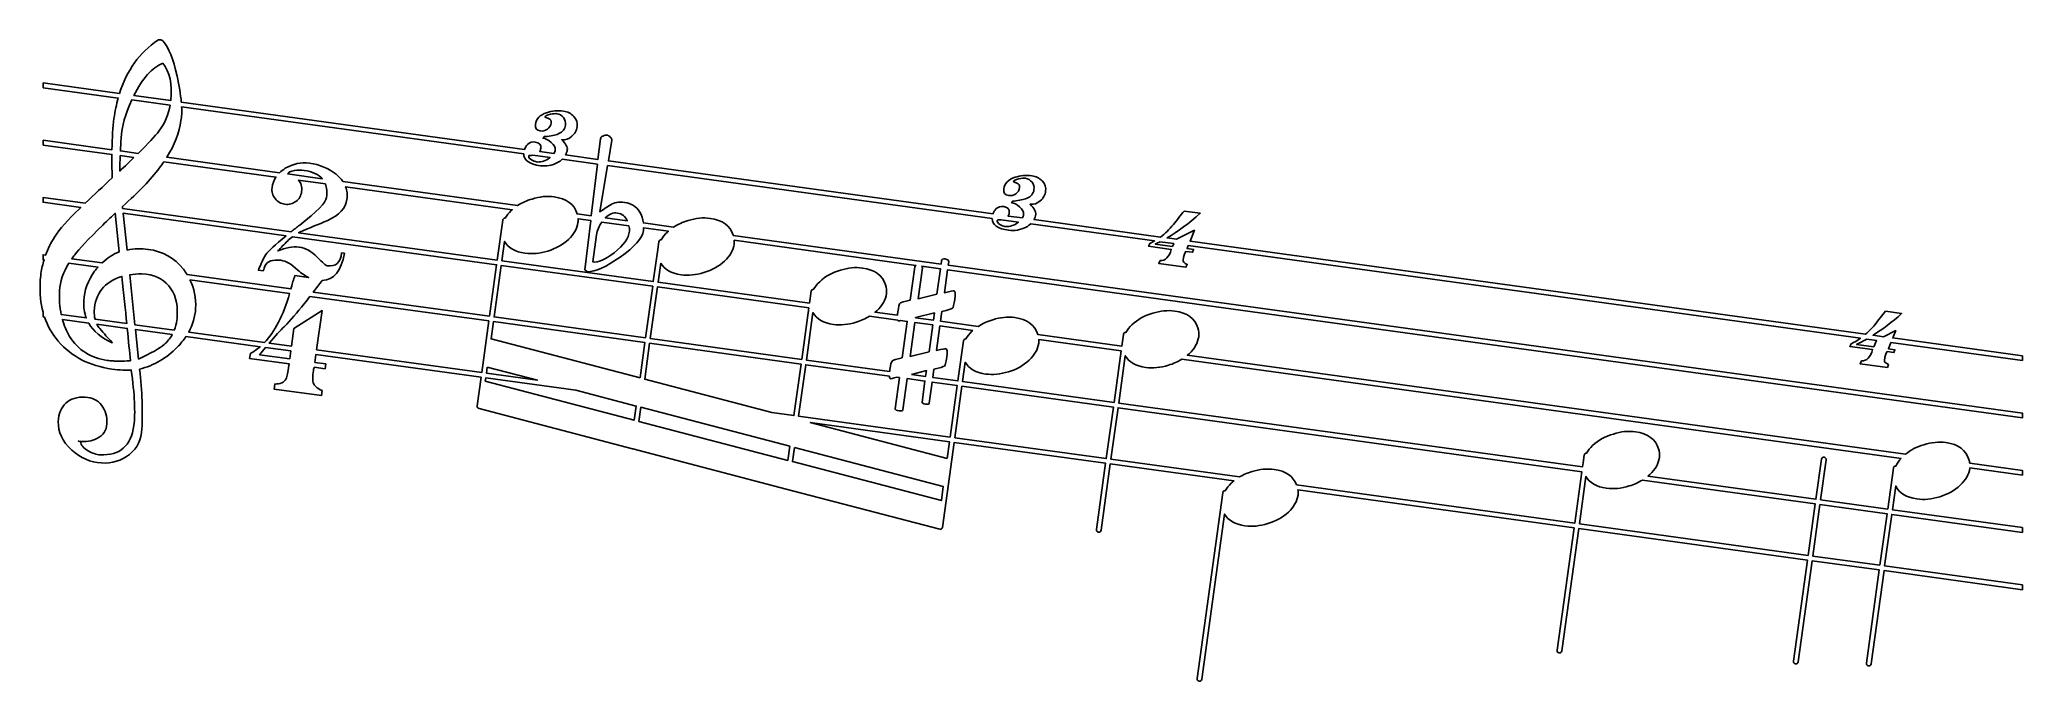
# Model space of a CAD drawing. Header units: centimetres. Extents: x -10.4 to 10.4, y -3.4 to 3.4.
import ezdxf

# ---------------------------------------------------------------- set-up
doc = ezdxf.new("R2010")
doc.units = ezdxf.units.CM
doc.header["$MEASUREMENT"] = 0
doc.layers.add('Camada 1', color=7, linetype='Continuous')

msp = doc.modelspace()

# ---------------------------------------------------------------- linework, layer by layer
at = {"layer": 'Camada 1'}
for points, knots in [([(10.36514, -0.00168), (10.36514, -0.00168), (10.36514, 0.04833), (10.36514, 0.04833), (10.36514, 0.04833), (10.36514, 0.04833), (9.01005, 0.23521), (9.01005, 0.23521), (9.01005, 0.23521), (9.01005, 0.23521), (9.04098, 0.31247), (9.04098, 0.31247), (9.04098, 0.31247), (9.04098, 0.31247), (8.91414, 0.24841), (8.91414, 0.24841), (8.91414, 0.24841), (8.91414, 0.24841), (8.80436, 0.26354), (8.80436, 0.26354), (8.80436, 0.26354), (8.9026, 0.32556), (9.00195, 0.40033), (9.10294, 0.49108), (9.10294, 0.49108), (9.10294, 0.49108), (8.93461, 0.51436), (8.93461, 0.51436), (8.93461, 0.51436), (8.8982, 0.46843), (8.8609, 0.42154), (8.82309, 0.37376), (8.82309, 0.37376), (8.79036, 0.33526), (8.75774, 0.30314), (8.7253, 0.27446), (8.7253, 0.27446), (8.7253, 0.27446), (1.66128, 1.24856), (1.66128, 1.24856), (1.66128, 1.24856), (1.66128, 1.24856), (1.70634, 1.36133), (1.70634, 1.36133), (1.70634, 1.36133), (1.70634, 1.36133), (1.52118, 1.26791), (1.52118, 1.26791), (1.52118, 1.26791), (1.52118, 1.26791), (1.42127, 1.28169), (1.42127, 1.28169), (1.42127, 1.28169), (1.53515, 1.34829), (1.65093, 1.43414), (1.7684, 1.54003), (1.7684, 1.54003), (1.7684, 1.54003), (1.6001, 1.56318), (1.6001, 1.56318), (1.6001, 1.56318), (1.56343, 1.51725), (1.52649, 1.47044), (1.48871, 1.42261), (1.48871, 1.42261), (1.44302, 1.36895), (1.39761, 1.32577), (1.3524, 1.29119), (1.3524, 1.29119), (1.3524, 1.29119), (0.02951, 1.47362), (0.02951, 1.47362), (0.02951, 1.47362), (0.03824, 1.49047), (0.04504, 1.50836), (0.04779, 1.52849), (0.04779, 1.52849), (0.05155, 1.55508), (0.03189, 1.58995), (-0.01089, 1.63324), (-0.01089, 1.63324), (0.02803, 1.62898), (0.06333, 1.64094), (0.09537, 1.66922), (0.09537, 1.66922), (0.12738, 1.69769), (0.14606, 1.73129), (0.15144, 1.77003), (0.15144, 1.77003), (0.15705, 1.81096), (0.14506, 1.84652), (0.1154, 1.87724), (0.1154, 1.87724), (0.08585, 1.90777), (0.05005, 1.92598), (0.0084, 1.93174), (0.0084, 1.93174), (-0.05502, 1.94044), (-0.11397, 1.93505), (-0.16855, 1.91547), (-0.16855, 1.91547), (-0.23959, 1.892), (-0.27875, 1.85181), (-0.28655, 1.79458), (-0.28655, 1.79458), (-0.29227, 1.75365), (-0.27523, 1.73055), (-0.23543, 1.72513), (-0.23543, 1.72513), (-0.20897, 1.72143), (-0.18413, 1.72783), (-0.16103, 1.74378), (-0.16103, 1.74378), (-0.13806, 1.75984), (-0.12473, 1.78199), (-0.12073, 1.81067), (-0.12073, 1.81067), (-0.11779, 1.83207), (-0.12711, 1.84697), (-0.14878, 1.85509), (-0.14878, 1.85509), (-0.16061, 1.85991), (-0.17249, 1.86459), (-0.18434, 1.86935), (-0.18434, 1.86935), (-0.18259, 1.88266), (-0.16381, 1.89314), (-0.12865, 1.90065), (-0.12865, 1.90065), (-0.09873, 1.90592), (-0.07629, 1.90753), (-0.06086, 1.90541), (-0.06086, 1.90541), (-0.03221, 1.90152), (-0.00913, 1.88795), (0.00862, 1.86461), (0.00862, 1.86461), (0.02603, 1.84151), (0.03291, 1.81556), (0.02902, 1.78693), (0.02902, 1.78693), (0.02325, 1.74502), (-0.00027, 1.7151), (-0.04123, 1.69689), (-0.04123, 1.69689), (-0.06126, 1.68705), (-0.10169, 1.6775), (-0.16207, 1.66816), (-0.16207, 1.66816), (-0.17472, 1.66678), (-0.18316, 1.66641), (-0.18728, 1.66705), (-0.18728, 1.66705), (-0.18728, 1.66705), (-0.19192, 1.66763), (-0.19192, 1.66763), (-0.19192, 1.66763), (-0.19192, 1.66763), (-0.20536, 1.64919), (-0.20536, 1.64919), (-0.20536, 1.64919), (-0.18054, 1.64787), (-0.1525, 1.63321), (-0.12088, 1.60561), (-0.12088, 1.60561), (-0.08947, 1.57778), (-0.07519, 1.55174), (-0.07871, 1.52727), (-0.07871, 1.52727), (-0.08046, 1.51417), (-0.08554, 1.50206), (-0.09218, 1.49036), (-0.09218, 1.49036), (-0.09218, 1.49036), (-0.24106, 1.51089), (-0.24106, 1.51089), (-0.24106, 1.51089), (-0.235, 1.52034), (-0.23106, 1.53108), (-0.22934, 1.5433), (-0.22934, 1.5433), (-0.22407, 1.58108), (-0.24347, 1.60307), (-0.28715, 1.609), (-0.28715, 1.609), (-0.31914, 1.61345), (-0.34591, 1.60519), (-0.36795, 1.58423), (-0.36795, 1.58423), (-0.38282, 1.57034), (-0.39221, 1.55235), (-0.39917, 1.53272), (-0.39917, 1.53272), (-0.39917, 1.53272), (-4.42149, 2.08742), (-4.42149, 2.08742), (-4.42149, 2.08742), (-4.42149, 2.08742), (-4.38495, 2.30351), (-4.38495, 2.30351), (-4.38495, 2.30351), (-4.38352, 2.31378), (-4.38908, 2.32491), (-4.40141, 2.33698), (-4.40141, 2.33698), (-4.41379, 2.34918), (-4.42557, 2.35595), (-4.43694, 2.35743), (-4.43694, 2.35743), (-4.44797, 2.35907), (-4.46173, 2.35579), (-4.47787, 2.34753), (-4.47787, 2.34753), (-4.49406, 2.33941), (-4.5029, 2.33025), (-4.50433, 2.31988), (-4.50433, 2.31988), (-4.50433, 2.31988), (-4.53015, 2.10237), (-4.53015, 2.10237), (-4.53015, 2.10237), (-4.53015, 2.10237), (-4.86908, 2.14912), (-4.86908, 2.14912), (-4.86908, 2.14912), (-4.86038, 2.16587), (-4.85352, 2.18378), (-4.85077, 2.20394), (-4.85077, 2.20394), (-4.84701, 2.23053), (-4.86667, 2.26546), (-4.90959, 2.30882), (-4.90959, 2.30882), (-4.87072, 2.30451), (-4.83524, 2.31647), (-4.8032, 2.3448), (-4.8032, 2.3448), (-4.77134, 2.37322), (-4.75256, 2.40679), (-4.74727, 2.44555), (-4.74727, 2.44555), (-4.74158, 2.48653), (-4.75354, 2.52201), (-4.7832, 2.55263), (-4.7832, 2.55263), (-4.81278, 2.5833), (-4.84853, 2.60145), (-4.8902, 2.60721), (-4.8902, 2.60721), (-4.95365, 2.61591), (-5.0126, 2.61052), (-5.06715, 2.59107), (-5.06715, 2.59107), (-5.13819, 2.56747), (-5.17748, 2.52731), (-5.18529, 2.4701), (-5.18529, 2.4701), (-5.19101, 2.42917), (-5.17397, 2.40607), (-5.13412, 2.40065), (-5.13412, 2.40065), (-5.10758, 2.39695), (-5.08282, 2.40327), (-5.05972, 2.41925), (-5.05972, 2.41925), (-5.03675, 2.43539), (-5.02334, 2.45754), (-5.01934, 2.48614), (-5.01934, 2.48614), (-5.01632, 2.50754), (-5.02572, 2.52255), (-5.04762, 2.53062), (-5.04762, 2.53062), (-5.05921, 2.53538), (-5.07101, 2.54007), (-5.08286, 2.54485), (-5.08286, 2.54485), (-5.08119, 2.55816), (-5.06259, 2.56866), (-5.02717, 2.57612), (-5.02717, 2.57612), (-4.99732, 2.58139), (-4.97486, 2.583), (-4.95952, 2.58094), (-4.95952, 2.58094), (-4.93092, 2.57708), (-4.9079, 2.56348), (-4.89017, 2.54014), (-4.89017, 2.54014), (-4.87265, 2.51699), (-4.86578, 2.49103), (-4.86972, 2.46241), (-4.86972, 2.46241), (-4.87546, 2.42055), (-4.89888, 2.39065), (-4.93991, 2.37237), (-4.93991, 2.37237), (-4.95994, 2.36261), (-5.00024, 2.35303), (-5.06075, 2.34372), (-5.06075, 2.34372), (-5.0735, 2.34248), (-5.08168, 2.34192), (-5.08586, 2.34253), (-5.08586, 2.34253), (-5.08586, 2.34253), (-5.09054, 2.34314), (-5.09054, 2.34314), (-5.09054, 2.34314), (-5.09054, 2.34314), (-5.10393, 2.32475), (-5.10393, 2.32475), (-5.10393, 2.32475), (-5.07909, 2.32343), (-5.05104, 2.3088), (-5.01958, 2.28115), (-5.01958, 2.28115), (-4.98804, 2.25329), (-4.97378, 2.22733), (-4.97727, 2.20278), (-4.97727, 2.20278), (-4.97904, 2.18976), (-4.98412, 2.17764), (-4.99076, 2.16592), (-4.99076, 2.16592), (-4.99076, 2.16592), (-5.13991, 2.18645), (-5.13991, 2.18645), (-5.13991, 2.18645), (-5.1338, 2.19598), (-5.12964, 2.20661), (-5.1279, 2.21894), (-5.1279, 2.21894), (-5.12263, 2.25667), (-5.14206, 2.27858), (-5.18592, 2.28458), (-5.18592, 2.28458), (-5.21764, 2.289), (-5.2445, 2.28069), (-5.26672, 2.25979), (-5.26672, 2.25979), (-5.28146, 2.24585), (-5.29085, 2.22793), (-5.29781, 2.20822), (-5.29781, 2.20822), (-5.29781, 2.20822), (-8.88798, 2.70331), (-8.88798, 2.70331), (-8.88798, 2.70331), (-8.89459, 2.78353), (-8.90846, 2.87333), (-8.9315, 2.9752), (-8.9315, 2.9752), (-8.97135, 3.15456), (-9.02003, 3.27563), (-9.07808, 3.33866), (-9.07808, 3.33866), (-9.088, 3.34935), (-9.09922, 3.35472), (-9.11174, 3.35422), (-9.11174, 3.35422), (-9.12201, 3.35568), (-9.12933, 3.35459), (-9.13397, 3.35123), (-9.13397, 3.35123), (-9.32427, 3.22007), (-9.45762, 3.03381), (-9.53409, 2.79243), (-9.53409, 2.79243), (-9.53409, 2.79243), (-10.33202, 2.90244), (-10.33202, 2.90244), (-10.33202, 2.90244), (-10.33202, 2.90244), (-10.33202, 2.85243), (-10.33202, 2.85243), (-10.33202, 2.85243), (-10.33202, 2.85243), (-9.547, 2.74416), (-9.547, 2.74416), (-9.547, 2.74416), (-9.56573, 2.6769), (-9.5814, 2.60668), (-9.59177, 2.53136), (-9.59177, 2.53136), (-9.60415, 2.44161), (-9.61124, 2.33223), (-9.61331, 2.20433), (-9.61331, 2.20433), (-9.61331, 2.20433), (-10.33202, 2.30342), (-10.33202, 2.30342), (-10.33202, 2.30342), (-10.33202, 2.30342), (-10.33202, 2.25341), (-10.33202, 2.25341), (-10.33202, 2.25341), (-10.33202, 2.25341), (-9.61383, 2.15435), (-9.61383, 2.15435), (-9.61383, 2.15435), (-9.61425, 2.07926), (-9.61317, 1.99867), (-9.61026, 1.91141), (-9.61026, 1.91141), (-9.70495, 1.82148), (-9.79912, 1.73255), (-9.89305, 1.64381), (-9.89305, 1.64381), (-9.89305, 1.64381), (-10.33265, 1.70451), (-10.33265, 1.70451), (-10.33265, 1.70451), (-10.33265, 1.70451), (-10.33265, 1.6545), (-10.33265, 1.6545), (-10.33265, 1.6545), (-10.33265, 1.6545), (-9.93921, 1.60026), (-9.93921, 1.60026), (-9.93921, 1.60026), (-9.94376, 1.59595), (-9.94834, 1.59156), (-9.95289, 1.5873), (-9.95289, 1.5873), (-10.07267, 1.4729), (-10.1597, 1.37315), (-10.21409, 1.28811), (-10.21409, 1.28811), (-10.2528, 1.22903), (-10.2837, 1.16696), (-10.30744, 1.10208), (-10.30744, 1.10208), (-10.30744, 1.10208), (-10.33265, 1.10552), (-10.33265, 1.10552), (-10.33265, 1.10552), (-10.33265, 1.10552), (-10.33265, 1.05546), (-10.33265, 1.05546), (-10.33265, 1.05546), (-10.33265, 1.05546), (-10.32236, 1.05398), (-10.32236, 1.05398), (-10.32236, 1.05398), (-10.33641, 1.00768), (-10.3481, 0.96048), (-10.3549, 0.91124), (-10.3549, 0.91124), (-10.35916, 0.88057), (-10.36215, 0.84761), (-10.36398, 0.8126), (-10.36398, 0.8126), (-10.36895, 0.70155), (-10.35795, 0.59953), (-10.33265, 0.50579), (-10.33265, 0.50579), (-10.33265, 0.50579), (-10.33265, 0.45634), (-10.33265, 0.45634), (-10.33265, 0.45634), (-10.33265, 0.45634), (-10.31707, 0.45422), (-10.31707, 0.45422), (-10.31707, 0.45422), (-10.28529, 0.36098), (-10.23817, 0.27647), (-10.17435, 0.20144), (-10.17435, 0.20144), (-10.03706, 0.0401), (-9.84989, -0.05701), (-9.61309, -0.08958), (-9.61309, -0.08958), (-9.53043, -0.10106), (-9.46336, -0.10469), (-9.41179, -0.1003), (-9.41179, -0.1003), (-9.37522, -0.35578), (-9.36615, -0.54948), (-9.38419, -0.68109), (-9.38419, -0.68109), (-9.41374, -0.8945), (-9.53069, -0.99647), (-9.73532, -0.98692), (-9.73532, -0.98692), (-9.77652, -0.98438), (-9.81835, -0.97083), (-9.86086, -0.94625), (-9.86086, -0.94625), (-9.91105, -0.91852), (-9.93719, -0.8864), (-9.9396, -0.84949), (-9.9396, -0.84949), (-9.9396, -0.84949), (-9.96354, -0.84311), (-9.96354, -0.84311), (-9.96354, -0.84311), (-9.88909, -0.85338), (-9.8245, -0.84462), (-9.76955, -0.81676), (-9.76955, -0.81676), (-9.7037, -0.78424), (-9.66893, -0.73241), (-9.66541, -0.66121), (-9.66541, -0.66121), (-9.66255, -0.58676), (-9.68113, -0.52273), (-9.72174, -0.46928), (-9.72174, -0.46928), (-9.76217, -0.41581), (-9.81948, -0.38721), (-9.89388, -0.38311), (-9.89388, -0.38311), (-9.97762, -0.37999), (-10.04419, -0.40089), (-10.09369, -0.44619), (-10.09369, -0.44619), (-10.14301, -0.49133), (-10.16986, -0.55583), (-10.17418, -0.63936), (-10.17418, -0.63936), (-10.17863, -0.74691), (-10.13126, -0.84595), (-10.03252, -0.93665), (-10.03252, -0.93665), (-9.93822, -1.0214), (-9.83588, -1.06672), (-9.72526, -1.07246), (-9.72526, -1.07246), (-9.61075, -1.07905), (-9.51219, -1.04912), (-9.42977, -0.98292), (-9.42977, -0.98292), (-9.34743, -0.91701), (-9.30409, -0.82748), (-9.29999, -0.71469), (-9.29999, -0.71469), (-9.28972, -0.53416), (-9.29756, -0.3266), (-9.32333, -0.09223), (-9.32333, -0.09223), (-9.17321, -0.05151), (-9.04197, 0.02509), (-8.92976, 0.13748), (-8.92976, 0.13748), (-8.89433, 0.1741), (-8.86441, 0.21178), (-8.83874, 0.25032), (-8.83874, 0.25032), (-8.83874, 0.25032), (-8.06441, 0.14356), (-8.06441, 0.14356), (-8.06441, 0.14356), (-8.09666, 0.11596), (-8.13008, 0.09138), (-8.16572, 0.07278), (-8.16572, 0.07278), (-8.16572, 0.07278), (-8.17281, 0.02217), (-8.17281, 0.02217), (-8.17281, 0.02217), (-8.17281, 0.02217), (-7.76104, -0.03464), (-7.76104, -0.03464), (-7.76104, -0.03464), (-7.76104, -0.03464), (-7.76369, -0.05448), (-7.76369, -0.05448), (-7.76369, -0.05448), (-7.77001, -0.12227), (-7.77938, -0.16772), (-7.79192, -0.19095), (-7.79192, -0.19095), (-7.81388, -0.22958), (-7.85344, -0.24815), (-7.91037, -0.24635), (-7.91037, -0.24635), (-7.91037, -0.24635), (-7.91757, -0.29861), (-7.91757, -0.29861), (-7.91757, -0.29861), (-7.91757, -0.29861), (-7.42301, -0.36674), (-7.42301, -0.36674), (-7.42301, -0.36674), (-7.42301, -0.36674), (-7.41587, -0.31456), (-7.41587, -0.31456), (-7.41587, -0.31456), (-7.46786, -0.29178), (-7.49842, -0.26479), (-7.50773, -0.23333), (-7.50773, -0.23333), (-7.51498, -0.21155), (-7.51432, -0.16835), (-7.50548, -0.10411), (-7.50548, -0.10411), (-7.5031, -0.08675), (-7.50048, -0.07569), (-7.49773, -0.07093), (-7.49773, -0.07093), (-7.49773, -0.07093), (-7.38446, -0.08657), (-7.38446, -0.08657), (-7.38446, -0.08657), (-7.38446, -0.08657), (-7.37745, -0.03596), (-7.37745, -0.03596), (-7.37745, -0.03596), (-7.37745, -0.03596), (-7.49085, -0.02032), (-7.49085, -0.02032), (-7.49085, -0.02032), (-7.49085, -0.02032), (-7.47937, 0.06287), (-7.47937, 0.06287), (-7.47937, 0.06287), (-7.47937, 0.06287), (-5.7531, -0.17518), (-5.7531, -0.17518), (-5.7531, -0.17518), (-5.7531, -0.17518), (-5.79448, -0.47551), (-5.79448, -0.47551), (-5.79448, -0.47551), (-5.79636, -0.4889), (-5.78686, -0.50147), (-5.77334, -0.50329), (-5.77334, -0.50329), (-5.77334, -0.50329), (-5.77334, -0.50329), (-5.77334, -0.50329), (-5.77334, -0.50329), (-5.77334, -0.50329), (-5.77334, -0.50334), (-5.77334, -0.50334), (-5.77334, -0.50334), (-5.77334, -0.50334), (-4.16817, -0.92424), (-4.16817, -0.92424), (-4.16817, -0.92424), (-4.16791, -0.92432), (-4.16772, -0.92448), (-4.16748, -0.92448), (-4.16748, -0.92448), (-4.16743, -0.92448), (-4.16735, -0.92448), (-4.16729, -0.92448), (-4.16729, -0.92448), (-4.16729, -0.92448), (-2.56325, -1.34509), (-2.56325, -1.34509), (-2.56325, -1.34509), (-2.56269, -1.34522), (-2.56224, -1.34551), (-2.56164, -1.34565), (-2.56164, -1.34565), (-2.56148, -1.34565), (-2.56135, -1.3456), (-2.56122, -1.34565), (-2.56122, -1.34565), (-2.56122, -1.34565), (-0.95644, -1.76639), (-0.95644, -1.76639), (-0.95644, -1.76639), (-0.95618, -1.76639), (-0.95596, -1.76668), (-0.9557, -1.76668), (-0.9557, -1.76668), (-0.94221, -1.76853), (-0.92956, -1.75898), (-0.92781, -1.74557), (-0.92781, -1.74557), (-0.92781, -1.74557), (-0.80533, -0.85742), (-0.80533, -0.85742), (-0.80533, -0.85742), (-0.80533, -0.85742), (0.77836, -1.07581), (0.77836, -1.07581), (0.77836, -1.07581), (0.77836, -1.07581), (0.68295, -1.76793), (0.68295, -1.76793), (0.68295, -1.76793), (0.68104, -1.78156), (0.69054, -1.79412), (0.70409, -1.796), (0.70409, -1.796), (0.71761, -1.79785), (0.73013, -1.78841), (0.732, -1.77473), (0.732, -1.77473), (0.732, -1.77473), (0.82749, -1.08255), (0.82749, -1.08255), (0.82749, -1.08255), (0.82749, -1.08255), (2.1194, -1.2608), (2.1194, -1.2608), (2.1194, -1.2608), (2.11032, -1.26821), (2.10096, -1.2753), (2.09241, -1.2835), (2.09241, -1.2835), (2.06569, -1.30916), (2.04486, -1.33576), (2.02859, -1.36314), (2.02859, -1.36314), (2.01589, -1.36253), (2.00443, -1.37142), (2.00279, -1.38417), (2.00279, -1.38417), (2.00279, -1.38417), (1.73485, -3.32685), (1.73485, -3.32685), (1.73485, -3.32685), (1.733, -3.34024), (1.74247, -3.35275), (1.75599, -3.35466), (1.75599, -3.35466), (1.76951, -3.35659), (1.78213, -3.34707), (1.7839, -3.33363), (1.7839, -3.33363), (1.7839, -3.33363), (2.0221, -1.60685), (2.0221, -1.60685), (2.0221, -1.60685), (2.06068, -1.67411), (2.13153, -1.71546), (2.23583, -1.72991), (2.23583, -1.72991), (2.31042, -1.74015), (2.39003, -1.73242), (2.47478, -1.70671), (2.47478, -1.70671), (2.55937, -1.68081), (2.63094, -1.64083), (2.68954, -1.58651), (2.68954, -1.58651), (2.74785, -1.53216), (2.78154, -1.47298), (2.79043, -1.40847), (2.79043, -1.40847), (2.79297, -1.39003), (2.79199, -1.37153), (2.78924, -1.35315), (2.78924, -1.35315), (2.78924, -1.35315), (5.67703, -1.75135), (5.67703, -1.75135), (5.67703, -1.75135), (5.67703, -1.75135), (5.50055, -3.03138), (5.50055, -3.03138), (5.50055, -3.03138), (5.4987, -3.04503), (5.5082, -3.05755), (5.52169, -3.05937), (5.52169, -3.05937), (5.53524, -3.06128), (5.54759, -3.05178), (5.5496, -3.03815), (5.5496, -3.03815), (5.5496, -3.03815), (5.7261, -1.75815), (5.7261, -1.75815), (5.7261, -1.75815), (5.7261, -1.75815), (8.11804, -2.08798), (8.11804, -2.08798), (8.11804, -2.08798), (8.11804, -2.08798), (7.97225, -3.14565), (7.97225, -3.14565), (7.97225, -3.14565), (7.97037, -3.15914), (7.97987, -3.17169), (7.99342, -3.17354), (7.99342, -3.17354), (8.00691, -3.17545), (8.01943, -3.16595), (8.02133, -3.15245), (8.02133, -3.15245), (8.02133, -3.15245), (8.16719, -2.09473), (8.16719, -2.09473), (8.16719, -2.09473), (8.16719, -2.09473), (8.86945, -2.19162), (8.86945, -2.19162), (8.86945, -2.19162), (8.86945, -2.19162), (8.73496, -3.16693), (8.73496, -3.16693), (8.73496, -3.16693), (8.73308, -3.18058), (8.74258, -3.19315), (8.75613, -3.1949), (8.75613, -3.1949), (8.76965, -3.19686), (8.78203, -3.18741), (8.78404, -3.17371), (8.78404, -3.17371), (8.78404, -3.17371), (8.9185, -2.19838), (8.9185, -2.19838), (8.9185, -2.19838), (8.9185, -2.19838), (10.36514, -2.39785), (10.36514, -2.39785), (10.36514, -2.39785), (10.36514, -2.39785), (10.36514, -2.34784), (10.36514, -2.34784), (10.36514, -2.34784), (10.36514, -2.34784), (8.92528, -2.14927), (8.92528, -2.14927), (8.92528, -2.14927), (8.92528, -2.14927), (8.99955, -1.6105), (8.99955, -1.6105), (8.99955, -1.6105), (8.99955, -1.6105), (10.36514, -1.79878), (10.36514, -1.79878), (10.36514, -1.79878), (10.36514, -1.79878), (10.36514, -1.74877), (10.36514, -1.74877), (10.36514, -1.74877), (10.36514, -1.74877), (9.00632, -1.56144), (9.00632, -1.56144), (9.00632, -1.56144), (9.00632, -1.56144), (9.04061, -1.313), (9.04061, -1.313), (9.04061, -1.313), (9.07723, -1.38801), (9.15089, -1.43339), (9.26188, -1.4487), (9.26188, -1.4487), (9.33649, -1.45899), (9.41608, -1.45135), (9.50069, -1.4255), (9.50069, -1.4255), (9.58538, -1.3996), (9.65698, -1.35967), (9.71532, -1.30527), (9.71532, -1.30527), (9.77377, -1.251), (9.80742, -1.19176), (9.81644, -1.12728), (9.81644, -1.12728), (9.81655, -1.12622), (9.81636, -1.12516), (9.81649, -1.1241), (9.81649, -1.1241), (9.81649, -1.1241), (10.3651, -1.19974), (10.3651, -1.19974), (10.3651, -1.19974), (10.3651, -1.19974), (10.3651, -1.14973), (10.3651, -1.14973), (10.3651, -1.14973), (10.3651, -1.14973), (9.81559, -1.07395), (9.81559, -1.07395), (9.81559, -1.07395), (9.81379, -1.06114), (9.81141, -1.04836), (9.80702, -1.03553), (9.80702, -1.03553), (9.77612, -0.93552), (9.69589, -0.8767), (9.56633, -0.85879), (9.56633, -0.85879), (9.49177, -0.84855), (9.41488, -0.85609), (9.33553, -0.88168), (9.33553, -0.88168), (9.26052, -0.90279), (9.19689, -0.93645), (9.14331, -0.98127), (9.14331, -0.98127), (9.14331, -0.98127), (1.63168, 0.05463), (1.63168, 0.05463), (1.63168, 0.05463), (1.63798, 0.0599), (1.64478, 0.06474), (1.65086, 0.07035), (1.65086, 0.07035), (1.70941, 0.12475), (1.7432, 0.18402), (1.75196, 0.24836), (1.75196, 0.24836), (1.75619, 0.279), (1.75297, 0.30964), (1.7427, 0.34009), (1.7427, 0.34009), (1.71177, 0.43994), (1.63157, 0.49889), (1.5018, 0.51673), (1.5018, 0.51673), (1.42743, 0.52702), (1.35035, 0.51946), (1.271, 0.49411), (1.271, 0.49411), (1.1844, 0.4695), (1.11201, 0.42953), (1.05383, 0.37338), (1.05383, 0.37338), (1.02716, 0.34772), (1.00634, 0.32112), (0.99007, 0.29371), (0.99007, 0.29371), (0.9774, 0.29435), (0.96613, 0.28543), (0.96422, 0.27275), (0.96422, 0.27275), (0.96422, 0.27275), (0.94713, 0.14903), (0.94713, 0.14903), (0.94713, 0.14903), (0.94713, 0.14903), (0.06964, 0.27005), (0.06964, 0.27005), (0.06964, 0.27005), (0.06945, 0.2705), (0.06945, 0.2709), (0.06932, 0.27135), (0.06932, 0.27135), (0.03828, 0.37134), (-0.04199, 0.43023), (-0.1715, 0.44817), (-0.1715, 0.44817), (-0.24595, 0.45841), (-0.32313, 0.45071), (-0.4024, 0.42512), (-0.4024, 0.42512), (-0.45923, 0.40911), (-0.50934, 0.38556), (-0.55395, 0.35606), (-0.55395, 0.35606), (-0.55395, 0.35606), (-0.94828, 0.41043), (-0.94828, 0.41043), (-0.94828, 0.41043), (-0.94828, 0.41043), (-0.93418, 0.51267), (-0.93418, 0.51267), (-0.93418, 0.51267), (-0.86854, 0.52754), (-0.83173, 0.53871), (-0.82348, 0.54566), (-0.82348, 0.54566), (-0.81533, 0.55291), (-0.80721, 0.5836), (-0.7998, 0.63758), (-0.7998, 0.63758), (-0.79173, 0.69584), (-0.79379, 0.72577), (-0.80612, 0.72743), (-0.80612, 0.72743), (-0.81231, 0.72825), (-0.84599, 0.72198), (-0.90701, 0.70864), (-0.90701, 0.70864), (-0.90701, 0.70864), (-0.87391, 0.94915), (-0.87391, 0.94915), (-0.87391, 0.94915), (-0.87391, 0.94915), (10.36506, -0.60065), (10.36506, -0.60065), (10.36506, -0.60065), (10.36506, -0.60065), (10.36506, -0.55064), (10.36506, -0.55064), (10.36506, -0.55064), (10.36506, -0.55064), (-0.86716, 0.99823), (-0.86716, 0.99823), (-0.86716, 0.99823), (-0.86716, 0.99823), (-0.86277, 1.03014), (-0.86277, 1.03014), (-0.86277, 1.03014), (-0.86034, 1.04747), (-0.87248, 1.05811), (-0.89894, 1.06173), (-0.89894, 1.06173), (-0.92254, 1.06493), (-0.93529, 1.05781), (-0.93768, 1.04043), (-0.93768, 1.04043), (-0.93768, 1.04043), (-0.9421, 1.0086), (-0.9421, 1.0086), (-0.9421, 1.0086), (-0.9421, 1.0086), (-3.11512, 1.30821), (-3.11512, 1.30821), (-3.11512, 1.30821), (-3.11528, 1.30866), (-3.11528, 1.30908), (-3.11541, 1.30945), (-3.11541, 1.30945), (-3.14631, 1.40941), (-3.22669, 1.46841), (-3.35629, 1.4863), (-3.35629, 1.4863), (-3.43088, 1.49659), (-3.50774, 1.489), (-3.58719, 1.46341), (-3.58719, 1.46341), (-3.644, 1.4474), (-3.69411, 1.42385), (-3.73874, 1.39419), (-3.73874, 1.39419), (-3.73874, 1.39419), (-4.05486, 1.43779), (-4.05486, 1.43779), (-4.05486, 1.43779), (-4.05952, 1.47872), (-4.07187, 1.51724), (-4.09394, 1.55275), (-4.09394, 1.55275), (-4.12955, 1.61038), (-4.18226, 1.64374), (-4.25171, 1.65324), (-4.25171, 1.65324), (-4.3109, 1.66144), (-4.36154, 1.65229), (-4.40358, 1.62591), (-4.40358, 1.62591), (-4.43911, 1.60276), (-4.47504, 1.57903), (-4.51164, 1.555), (-4.51164, 1.555), (-4.51164, 1.555), (-4.42986, 2.03847), (-4.42986, 2.03847), (-4.42986, 2.03847), (-4.42986, 2.03847), (-0.4087, 1.48401), (-0.4087, 1.48401), (-0.4087, 1.48401), (-0.4078, 1.41845), (-0.34994, 1.37749), (-0.23426, 1.36143), (-0.23426, 1.36143), (-0.17301, 1.35299), (-0.11268, 1.36402), (-0.05342, 1.39421), (-0.05342, 1.39421), (-0.03442, 1.40392), (-0.019, 1.41569), (-0.00527, 1.42834), (-0.00527, 1.42834), (-0.00527, 1.42834), (1.29034, 1.24972), (1.29034, 1.24972), (1.29034, 1.24972), (1.27394, 1.2403), (1.25764, 1.2312), (1.24129, 1.22432), (1.24129, 1.22432), (1.24129, 1.22432), (1.2279, 1.19498), (1.2279, 1.19498), (1.2279, 1.19498), (1.2279, 1.19498), (1.46507, 1.16225), (1.46507, 1.16225), (1.46507, 1.16225), (1.44253, 1.08219), (1.40387, 1.04274), (1.34892, 1.04417), (1.34892, 1.04417), (1.34892, 1.04417), (1.33402, 1.01496), (1.33402, 1.01496), (1.33402, 1.01496), (1.33402, 1.01496), (1.61866, 0.97572), (1.61866, 0.97572), (1.61866, 0.97572), (1.61866, 0.97572), (1.63218, 1.00506), (1.63218, 1.00506), (1.63218, 1.00506), (1.60085, 1.01863), (1.58625, 1.03369), (1.58863, 1.04991), (1.58863, 1.04991), (1.594, 1.08986), (1.60379, 1.12016), (1.61818, 1.14114), (1.61818, 1.14114), (1.61818, 1.14114), (1.6871, 1.13164), (1.6871, 1.13164), (1.6871, 1.13164), (1.6871, 1.13164), (1.69752, 1.16143), (1.69752, 1.16143), (1.69752, 1.16143), (1.69752, 1.16143), (1.63002, 1.17069), (1.63002, 1.17069), (1.63002, 1.17069), (1.63002, 1.17069), (1.64224, 1.20114), (1.64224, 1.20114), (1.64224, 1.20114), (1.64224, 1.20114), (8.67193, 0.23176), (8.67193, 0.23176), (8.67193, 0.23176), (8.63976, 0.20853), (8.60772, 0.18877), (8.57581, 0.1753), (8.57581, 0.1753), (8.57581, 0.1753), (8.5624, 0.14596), (8.5624, 0.14596), (8.5624, 0.14596), (8.5624, 0.14596), (8.79957, 0.11323), (8.79957, 0.11323), (8.79957, 0.11323), (8.77719, 0.03317), (8.73837, -0.0061), (8.68344, -0.00491), (8.68344, -0.00491), (8.68344, -0.00491), (8.66841, -0.03407), (8.66841, -0.03407), (8.66841, -0.03407), (8.66841, -0.03407), (8.95326, -0.07336), (8.95326, -0.07336), (8.95326, -0.07336), (8.95326, -0.07336), (8.96678, -0.04396), (8.96678, -0.04396), (8.96678, -0.04396), (8.93527, -0.03015), (8.92074, -0.01517), (8.92299, 0.00115), (8.92299, 0.00115), (8.92849, 0.04102), (8.93839, 0.07121), (8.95265, 0.09209), (8.95265, 0.09209), (8.95265, 0.09209), (9.0216, 0.08264), (9.0216, 0.08264), (9.0216, 0.08264), (9.0216, 0.08264), (9.03189, 0.11246), (9.03189, 0.11246), (9.03189, 0.11246), (9.03189, 0.11246), (8.96469, 0.12169), (8.96469, 0.12169), (8.96469, 0.12169), (8.96469, 0.12169), (8.99107, 0.18781), (8.99107, 0.18781), (8.99107, 0.18781), (8.99107, 0.18781), (10.36514, -0.00168), (10.36514, -0.00168)], [0, 0, 0, 0, 0.00337838, 0.00337838, 0.00337838, 0.00337838, 0.00675676, 0.00675676, 0.00675676, 0.00675676, 0.01013514, 0.01013514, 0.01013514, 0.01013514, 0.01351351, 0.01351351, 0.01351351, 0.01351351, 0.01689189, 0.01689189, 0.01689189, 0.01689189, 0.02027027, 0.02027027, 0.02027027, 0.02027027, 0.02364865, 0.02364865, 0.02364865, 0.02364865, 0.02702703, 0.02702703, 0.02702703, 0.02702703, 0.03040541, 0.03040541, 0.03040541, 0.03040541, 0.03378378, 0.03378378, 0.03378378, 0.03378378, 0.03716216, 0.03716216, 0.03716216, 0.03716216, 0.04054054, 0.04054054, 0.04054054, 0.04054054, 0.04391892, 0.04391892, 0.04391892, 0.04391892, 0.0472973, 0.0472973, 0.0472973, 0.0472973, 0.05067568, 0.05067568, 0.05067568, 0.05067568, 0.05405405, 0.05405405, 0.05405405, 0.05405405, 0.05743243, 0.05743243, 0.05743243, 0.05743243, 0.06081081, 0.06081081, 0.06081081, 0.06081081, 0.06418919, 0.06418919, 0.06418919, 0.06418919, 0.06756757, 0.06756757, 0.06756757, 0.06756757, 0.07094595, 0.07094595, 0.07094595, 0.07094595, 0.07432432, 0.07432432, 0.07432432, 0.07432432, 0.0777027, 0.0777027, 0.0777027, 0.0777027, 0.08108108, 0.08108108, 0.08108108, 0.08108108, 0.08445946, 0.08445946, 0.08445946, 0.08445946, 0.08783784, 0.08783784, 0.08783784, 0.08783784, 0.09121622, 0.09121622, 0.09121622, 0.09121622, 0.09459459, 0.09459459, 0.09459459, 0.09459459, 0.09797297, 0.09797297, 0.09797297, 0.09797297, 0.10135135, 0.10135135, 0.10135135, 0.10135135, 0.10472973, 0.10472973, 0.10472973, 0.10472973, 0.10810811, 0.10810811, 0.10810811, 0.10810811, 0.11148649, 0.11148649, 0.11148649, 0.11148649, 0.11486486, 0.11486486, 0.11486486, 0.11486486, 0.11824324, 0.11824324, 0.11824324, 0.11824324, 0.12162162, 0.12162162, 0.12162162, 0.12162162, 0.125, 0.125, 0.125, 0.125, 0.12837838, 0.12837838, 0.12837838, 0.12837838, 0.13175676, 0.13175676, 0.13175676, 0.13175676, 0.13513514, 0.13513514, 0.13513514, 0.13513514, 0.13851351, 0.13851351, 0.13851351, 0.13851351, 0.14189189, 0.14189189, 0.14189189, 0.14189189, 0.14527027, 0.14527027, 0.14527027, 0.14527027, 0.14864865, 0.14864865, 0.14864865, 0.14864865, 0.15202703, 0.15202703, 0.15202703, 0.15202703, 0.15540541, 0.15540541, 0.15540541, 0.15540541, 0.15878378, 0.15878378, 0.15878378, 0.15878378, 0.16216216, 0.16216216, 0.16216216, 0.16216216, 0.16554054, 0.16554054, 0.16554054, 0.16554054, 0.16891892, 0.16891892, 0.16891892, 0.16891892, 0.1722973, 0.1722973, 0.1722973, 0.1722973, 0.17567568, 0.17567568, 0.17567568, 0.17567568, 0.17905405, 0.17905405, 0.17905405, 0.17905405, 0.18243243, 0.18243243, 0.18243243, 0.18243243, 0.18581081, 0.18581081, 0.18581081, 0.18581081, 0.18918919, 0.18918919, 0.18918919, 0.18918919, 0.19256757, 0.19256757, 0.19256757, 0.19256757, 0.19594595, 0.19594595, 0.19594595, 0.19594595, 0.19932432, 0.19932432, 0.19932432, 0.19932432, 0.2027027, 0.2027027, 0.2027027, 0.2027027, 0.20608108, 0.20608108, 0.20608108, 0.20608108, 0.20945946, 0.20945946, 0.20945946, 0.20945946, 0.21283784, 0.21283784, 0.21283784, 0.21283784, 0.21621622, 0.21621622, 0.21621622, 0.21621622, 0.21959459, 0.21959459, 0.21959459, 0.21959459, 0.22297297, 0.22297297, 0.22297297, 0.22297297, 0.22635135, 0.22635135, 0.22635135, 0.22635135, 0.22972973, 0.22972973, 0.22972973, 0.22972973, 0.23310811, 0.23310811, 0.23310811, 0.23310811, 0.23648649, 0.23648649, 0.23648649, 0.23648649, 0.23986486, 0.23986486, 0.23986486, 0.23986486, 0.24324324, 0.24324324, 0.24324324, 0.24324324, 0.24662162, 0.24662162, 0.24662162, 0.24662162, 0.25, 0.25, 0.25, 0.25, 0.25337838, 0.25337838, 0.25337838, 0.25337838, 0.25675676, 0.25675676, 0.25675676, 0.25675676, 0.26013514, 0.26013514, 0.26013514, 0.26013514, 0.26351351, 0.26351351, 0.26351351, 0.26351351, 0.26689189, 0.26689189, 0.26689189, 0.26689189, 0.27027027, 0.27027027, 0.27027027, 0.27027027, 0.27364865, 0.27364865, 0.27364865, 0.27364865, 0.27702703, 0.27702703, 0.27702703, 0.27702703, 0.28040541, 0.28040541, 0.28040541, 0.28040541, 0.28378378, 0.28378378, 0.28378378, 0.28378378, 0.28716216, 0.28716216, 0.28716216, 0.28716216, 0.29054054, 0.29054054, 0.29054054, 0.29054054, 0.29391892, 0.29391892, 0.29391892, 0.29391892, 0.2972973, 0.2972973, 0.2972973, 0.2972973, 0.30067568, 0.30067568, 0.30067568, 0.30067568, 0.30405405, 0.30405405, 0.30405405, 0.30405405, 0.30743243, 0.30743243, 0.30743243, 0.30743243, 0.31081081, 0.31081081, 0.31081081, 0.31081081, 0.31418919, 0.31418919, 0.31418919, 0.31418919, 0.31756757, 0.31756757, 0.31756757, 0.31756757, 0.32094595, 0.32094595, 0.32094595, 0.32094595, 0.32432432, 0.32432432, 0.32432432, 0.32432432, 0.3277027, 0.3277027, 0.3277027, 0.3277027, 0.33108108, 0.33108108, 0.33108108, 0.33108108, 0.33445946, 0.33445946, 0.33445946, 0.33445946, 0.33783784, 0.33783784, 0.33783784, 0.33783784, 0.34121622, 0.34121622, 0.34121622, 0.34121622, 0.34459459, 0.34459459, 0.34459459, 0.34459459, 0.34797297, 0.34797297, 0.34797297, 0.34797297, 0.35135135, 0.35135135, 0.35135135, 0.35135135, 0.35472973, 0.35472973, 0.35472973, 0.35472973, 0.35810811, 0.35810811, 0.35810811, 0.35810811, 0.36148649, 0.36148649, 0.36148649, 0.36148649, 0.36486486, 0.36486486, 0.36486486, 0.36486486, 0.36824324, 0.36824324, 0.36824324, 0.36824324, 0.37162162, 0.37162162, 0.37162162, 0.37162162, 0.375, 0.375, 0.375, 0.375, 0.37837838, 0.37837838, 0.37837838, 0.37837838, 0.38175676, 0.38175676, 0.38175676, 0.38175676, 0.38513514, 0.38513514, 0.38513514, 0.38513514, 0.38851351, 0.38851351, 0.38851351, 0.38851351, 0.39189189, 0.39189189, 0.39189189, 0.39189189, 0.39527027, 0.39527027, 0.39527027, 0.39527027, 0.39864865, 0.39864865, 0.39864865, 0.39864865, 0.40202703, 0.40202703, 0.40202703, 0.40202703, 0.40540541, 0.40540541, 0.40540541, 0.40540541, 0.40878378, 0.40878378, 0.40878378, 0.40878378, 0.41216216, 0.41216216, 0.41216216, 0.41216216, 0.41554054, 0.41554054, 0.41554054, 0.41554054, 0.41891892, 0.41891892, 0.41891892, 0.41891892, 0.4222973, 0.4222973, 0.4222973, 0.4222973, 0.42567568, 0.42567568, 0.42567568, 0.42567568, 0.42905405, 0.42905405, 0.42905405, 0.42905405, 0.43243243, 0.43243243, 0.43243243, 0.43243243, 0.43581081, 0.43581081, 0.43581081, 0.43581081, 0.43918919, 0.43918919, 0.43918919, 0.43918919, 0.44256757, 0.44256757, 0.44256757, 0.44256757, 0.44594595, 0.44594595, 0.44594595, 0.44594595, 0.44932432, 0.44932432, 0.44932432, 0.44932432, 0.4527027, 0.4527027, 0.4527027, 0.4527027, 0.45608108, 0.45608108, 0.45608108, 0.45608108, 0.45945946, 0.45945946, 0.45945946, 0.45945946, 0.46283784, 0.46283784, 0.46283784, 0.46283784, 0.46621622, 0.46621622, 0.46621622, 0.46621622, 0.46959459, 0.46959459, 0.46959459, 0.46959459, 0.47297297, 0.47297297, 0.47297297, 0.47297297, 0.47635135, 0.47635135, 0.47635135, 0.47635135, 0.47972973, 0.47972973, 0.47972973, 0.47972973, 0.48310811, 0.48310811, 0.48310811, 0.48310811, 0.48648649, 0.48648649, 0.48648649, 0.48648649, 0.48986486, 0.48986486, 0.48986486, 0.48986486, 0.49324324, 0.49324324, 0.49324324, 0.49324324, 0.49662162, 0.49662162, 0.49662162, 0.49662162, 0.5, 0.5, 0.5, 0.5, 0.50337838, 0.50337838, 0.50337838, 0.50337838, 0.50675676, 0.50675676, 0.50675676, 0.50675676, 0.51013514, 0.51013514, 0.51013514, 0.51013514, 0.51351351, 0.51351351, 0.51351351, 0.51351351, 0.51689189, 0.51689189, 0.51689189, 0.51689189, 0.52027027, 0.52027027, 0.52027027, 0.52027027, 0.52364865, 0.52364865, 0.52364865, 0.52364865, 0.52702703, 0.52702703, 0.52702703, 0.52702703, 0.53040541, 0.53040541, 0.53040541, 0.53040541, 0.53378378, 0.53378378, 0.53378378, 0.53378378, 0.53716216, 0.53716216, 0.53716216, 0.53716216, 0.54054054, 0.54054054, 0.54054054, 0.54054054, 0.54391892, 0.54391892, 0.54391892, 0.54391892, 0.5472973, 0.5472973, 0.5472973, 0.5472973, 0.55067568, 0.55067568, 0.55067568, 0.55067568, 0.55405405, 0.55405405, 0.55405405, 0.55405405, 0.55743243, 0.55743243, 0.55743243, 0.55743243, 0.56081081, 0.56081081, 0.56081081, 0.56081081, 0.56418919, 0.56418919, 0.56418919, 0.56418919, 0.56756757, 0.56756757, 0.56756757, 0.56756757, 0.57094595, 0.57094595, 0.57094595, 0.57094595, 0.57432432, 0.57432432, 0.57432432, 0.57432432, 0.5777027, 0.5777027, 0.5777027, 0.5777027, 0.58108108, 0.58108108, 0.58108108, 0.58108108, 0.58445946, 0.58445946, 0.58445946, 0.58445946, 0.58783784, 0.58783784, 0.58783784, 0.58783784, 0.59121622, 0.59121622, 0.59121622, 0.59121622, 0.59459459, 0.59459459, 0.59459459, 0.59459459, 0.59797297, 0.59797297, 0.59797297, 0.59797297, 0.60135135, 0.60135135, 0.60135135, 0.60135135, 0.60472973, 0.60472973, 0.60472973, 0.60472973, 0.60810811, 0.60810811, 0.60810811, 0.60810811, 0.61148649, 0.61148649, 0.61148649, 0.61148649, 0.61486486, 0.61486486, 0.61486486, 0.61486486, 0.61824324, 0.61824324, 0.61824324, 0.61824324, 0.62162162, 0.62162162, 0.62162162, 0.62162162, 0.625, 0.625, 0.625, 0.625, 0.62837838, 0.62837838, 0.62837838, 0.62837838, 0.63175676, 0.63175676, 0.63175676, 0.63175676, 0.63513514, 0.63513514, 0.63513514, 0.63513514, 0.63851351, 0.63851351, 0.63851351, 0.63851351, 0.64189189, 0.64189189, 0.64189189, 0.64189189, 0.64527027, 0.64527027, 0.64527027, 0.64527027, 0.64864865, 0.64864865, 0.64864865, 0.64864865, 0.65202703, 0.65202703, 0.65202703, 0.65202703, 0.65540541, 0.65540541, 0.65540541, 0.65540541, 0.65878378, 0.65878378, 0.65878378, 0.65878378, 0.66216216, 0.66216216, 0.66216216, 0.66216216, 0.66554054, 0.66554054, 0.66554054, 0.66554054, 0.66891892, 0.66891892, 0.66891892, 0.66891892, 0.6722973, 0.6722973, 0.6722973, 0.6722973, 0.67567568, 0.67567568, 0.67567568, 0.67567568, 0.67905405, 0.67905405, 0.67905405, 0.67905405, 0.68243243, 0.68243243, 0.68243243, 0.68243243, 0.68581081, 0.68581081, 0.68581081, 0.68581081, 0.68918919, 0.68918919, 0.68918919, 0.68918919, 0.69256757, 0.69256757, 0.69256757, 0.69256757, 0.69594595, 0.69594595, 0.69594595, 0.69594595, 0.69932432, 0.69932432, 0.69932432, 0.69932432, 0.7027027, 0.7027027, 0.7027027, 0.7027027, 0.70608108, 0.70608108, 0.70608108, 0.70608108, 0.70945946, 0.70945946, 0.70945946, 0.70945946, 0.71283784, 0.71283784, 0.71283784, 0.71283784, 0.71621622, 0.71621622, 0.71621622, 0.71621622, 0.71959459, 0.71959459, 0.71959459, 0.71959459, 0.72297297, 0.72297297, 0.72297297, 0.72297297, 0.72635135, 0.72635135, 0.72635135, 0.72635135, 0.72972973, 0.72972973, 0.72972973, 0.72972973, 0.73310811, 0.73310811, 0.73310811, 0.73310811, 0.73648649, 0.73648649, 0.73648649, 0.73648649, 0.73986486, 0.73986486, 0.73986486, 0.73986486, 0.74324324, 0.74324324, 0.74324324, 0.74324324, 0.74662162, 0.74662162, 0.74662162, 0.74662162, 0.75, 0.75, 0.75, 0.75, 0.75337838, 0.75337838, 0.75337838, 0.75337838, 0.75675676, 0.75675676, 0.75675676, 0.75675676, 0.76013514, 0.76013514, 0.76013514, 0.76013514, 0.76351351, 0.76351351, 0.76351351, 0.76351351, 0.76689189, 0.76689189, 0.76689189, 0.76689189, 0.77027027, 0.77027027, 0.77027027, 0.77027027, 0.77364865, 0.77364865, 0.77364865, 0.77364865, 0.77702703, 0.77702703, 0.77702703, 0.77702703, 0.78040541, 0.78040541, 0.78040541, 0.78040541, 0.78378378, 0.78378378, 0.78378378, 0.78378378, 0.78716216, 0.78716216, 0.78716216, 0.78716216, 0.79054054, 0.79054054, 0.79054054, 0.79054054, 0.79391892, 0.79391892, 0.79391892, 0.79391892, 0.7972973, 0.7972973, 0.7972973, 0.7972973, 0.80067568, 0.80067568, 0.80067568, 0.80067568, 0.80405405, 0.80405405, 0.80405405, 0.80405405, 0.80743243, 0.80743243, 0.80743243, 0.80743243, 0.81081081, 0.81081081, 0.81081081, 0.81081081, 0.81418919, 0.81418919, 0.81418919, 0.81418919, 0.81756757, 0.81756757, 0.81756757, 0.81756757, 0.82094595, 0.82094595, 0.82094595, 0.82094595, 0.82432432, 0.82432432, 0.82432432, 0.82432432, 0.8277027, 0.8277027, 0.8277027, 0.8277027, 0.83108108, 0.83108108, 0.83108108, 0.83108108, 0.83445946, 0.83445946, 0.83445946, 0.83445946, 0.83783784, 0.83783784, 0.83783784, 0.83783784, 0.84121622, 0.84121622, 0.84121622, 0.84121622, 0.84459459, 0.84459459, 0.84459459, 0.84459459, 0.84797297, 0.84797297, 0.84797297, 0.84797297, 0.85135135, 0.85135135, 0.85135135, 0.85135135, 0.85472973, 0.85472973, 0.85472973, 0.85472973, 0.85810811, 0.85810811, 0.85810811, 0.85810811, 0.86148649, 0.86148649, 0.86148649, 0.86148649, 0.86486486, 0.86486486, 0.86486486, 0.86486486, 0.86824324, 0.86824324, 0.86824324, 0.86824324, 0.87162162, 0.87162162, 0.87162162, 0.87162162, 0.875, 0.875, 0.875, 0.875, 0.87837838, 0.87837838, 0.87837838, 0.87837838, 0.88175676, 0.88175676, 0.88175676, 0.88175676, 0.88513514, 0.88513514, 0.88513514, 0.88513514, 0.88851351, 0.88851351, 0.88851351, 0.88851351, 0.89189189, 0.89189189, 0.89189189, 0.89189189, 0.89527027, 0.89527027, 0.89527027, 0.89527027, 0.89864865, 0.89864865, 0.89864865, 0.89864865, 0.90202703, 0.90202703, 0.90202703, 0.90202703, 0.90540541, 0.90540541, 0.90540541, 0.90540541, 0.90878378, 0.90878378, 0.90878378, 0.90878378, 0.91216216, 0.91216216, 0.91216216, 0.91216216, 0.91554054, 0.91554054, 0.91554054, 0.91554054, 0.91891892, 0.91891892, 0.91891892, 0.91891892, 0.9222973, 0.9222973, 0.9222973, 0.9222973, 0.92567568, 0.92567568, 0.92567568, 0.92567568, 0.92905405, 0.92905405, 0.92905405, 0.92905405, 0.93243243, 0.93243243, 0.93243243, 0.93243243, 0.93581081, 0.93581081, 0.93581081, 0.93581081, 0.93918919, 0.93918919, 0.93918919, 0.93918919, 0.94256757, 0.94256757, 0.94256757, 0.94256757, 0.94594595, 0.94594595, 0.94594595, 0.94594595, 0.94932432, 0.94932432, 0.94932432, 0.94932432, 0.9527027, 0.9527027, 0.9527027, 0.9527027, 0.95608108, 0.95608108, 0.95608108, 0.95608108, 0.95945946, 0.95945946, 0.95945946, 0.95945946, 0.96283784, 0.96283784, 0.96283784, 0.96283784, 0.96621622, 0.96621622, 0.96621622, 0.96621622, 0.96959459, 0.96959459, 0.96959459, 0.96959459, 0.97297297, 0.97297297, 0.97297297, 0.97297297, 0.97635135, 0.97635135, 0.97635135, 0.97635135, 0.97972973, 0.97972973, 0.97972973, 0.97972973, 0.98310811, 0.98310811, 0.98310811, 0.98310811, 0.98648649, 0.98648649, 0.98648649, 0.98648649, 0.98986486, 0.98986486, 0.98986486, 0.98986486, 0.99324324, 0.99324324, 0.99324324, 0.99324324, 1, 1, 1, 1]), ([(-9.08168, 3.10836), (-9.00744, 3.02052), (-8.97995, 2.89034), (-8.99783, 2.71844), (-8.99783, 2.71844), (-8.99783, 2.71844), (-9.38362, 2.77162), (-9.38362, 2.77162), (-9.38362, 2.77162), (-9.29337, 2.95126), (-9.19272, 3.06352), (-9.08168, 3.10836)], [0, 0, 0, 0, 0.25, 0.25, 0.25, 0.25, 0.5, 0.5, 0.5, 0.5, 1, 1, 1, 1]), ([(-9.51747, 2.32451), (-9.5108, 2.44667), (-9.47231, 2.58042), (-9.4051, 2.72459), (-9.4051, 2.72459), (-9.4051, 2.72459), (-9.00418, 2.66934), (-9.00418, 2.66934), (-9.00418, 2.66934), (-9.01926, 2.5747), (-9.05797, 2.48453), (-9.12163, 2.39957), (-9.12163, 2.39957), (-9.16206, 2.34686), (-9.23466, 2.26892), (-9.3383, 2.16639), (-9.3383, 2.16639), (-9.3383, 2.16639), (-9.52396, 2.19205), (-9.52396, 2.19205), (-9.52396, 2.19205), (-9.52208, 2.23323), (-9.51999, 2.27651), (-9.51747, 2.32451)], [0, 0, 0, 0, 0.14285714, 0.14285714, 0.14285714, 0.14285714, 0.28571429, 0.28571429, 0.28571429, 0.28571429, 0.42857143, 0.42857143, 0.42857143, 0.42857143, 0.57142857, 0.57142857, 0.57142857, 0.57142857, 0.71428571, 0.71428571, 0.71428571, 0.71428571, 1, 1, 1, 1]), ([(-4.60009, 1.51301), (-4.60009, 1.51301), (-4.74799, 1.53341), (-4.74799, 1.53341), (-4.74799, 1.53341), (-4.7481, 1.53386), (-4.7481, 1.53431), (-4.74828, 1.53473), (-4.74828, 1.53473), (-4.77908, 1.63461), (-4.85941, 1.69348), (-4.98902, 1.71137), (-4.98902, 1.71137), (-5.06353, 1.72164), (-5.14052, 1.71412), (-5.21992, 1.68854), (-5.21992, 1.68854), (-5.27667, 1.67251), (-5.32679, 1.64898), (-5.37139, 1.61932), (-5.37139, 1.61932), (-5.37139, 1.61932), (-7.19818, 1.87126), (-7.19818, 1.87126), (-7.19818, 1.87126), (-7.21638, 1.89817), (-7.23959, 1.9237), (-7.2689, 1.9473), (-7.2689, 1.9473), (-7.3455, 2.01001), (-7.43842, 2.04879), (-7.54769, 2.06382), (-7.54769, 2.06382), (-7.63543, 2.07583), (-7.71954, 2.05792), (-7.79994, 2.00969), (-7.79994, 2.00969), (-7.82322, 1.9958), (-7.8428, 1.97979), (-7.86037, 1.96265), (-7.86037, 1.96265), (-7.86037, 1.96265), (-9.03932, 2.12523), (-9.03932, 2.12523), (-9.03932, 2.12523), (-8.95828, 2.25482), (-8.90867, 2.38304), (-8.89126, 2.50959), (-8.89126, 2.50959), (-8.88819, 2.53192), (-8.88565, 2.55407), (-8.88375, 2.57568), (-8.88375, 2.57568), (-8.88277, 2.59989), (-8.88317, 2.62585), (-8.88425, 2.65278), (-8.88425, 2.65278), (-8.88425, 2.65278), (-5.30724, 2.15954), (-5.30724, 2.15954), (-5.30724, 2.15954), (-5.30637, 2.09395), (-5.24869, 2.05305), (-5.13277, 2.03701), (-5.13277, 2.03701), (-5.07157, 2.02854), (-5.0113, 2.03958), (-4.95187, 2.06979), (-4.95187, 2.06979), (-4.93287, 2.0795), (-4.91747, 2.09119), (-4.90372, 2.10389), (-4.90372, 2.10389), (-4.90372, 2.10389), (-4.53603, 2.05314), (-4.53603, 2.05314), (-4.53603, 2.05314), (-4.53603, 2.05314), (-4.60009, 1.51301), (-4.60009, 1.51301)], [0, 0, 0, 0, 0.04761905, 0.04761905, 0.04761905, 0.04761905, 0.0952381, 0.0952381, 0.0952381, 0.0952381, 0.14285714, 0.14285714, 0.14285714, 0.14285714, 0.19047619, 0.19047619, 0.19047619, 0.19047619, 0.23809524, 0.23809524, 0.23809524, 0.23809524, 0.28571429, 0.28571429, 0.28571429, 0.28571429, 0.33333333, 0.33333333, 0.33333333, 0.33333333, 0.38095238, 0.38095238, 0.38095238, 0.38095238, 0.42857143, 0.42857143, 0.42857143, 0.42857143, 0.47619048, 0.47619048, 0.47619048, 0.47619048, 0.52380952, 0.52380952, 0.52380952, 0.52380952, 0.57142857, 0.57142857, 0.57142857, 0.57142857, 0.61904762, 0.61904762, 0.61904762, 0.61904762, 0.66666667, 0.66666667, 0.66666667, 0.66666667, 0.71428571, 0.71428571, 0.71428571, 0.71428571, 0.76190476, 0.76190476, 0.76190476, 0.76190476, 0.80952381, 0.80952381, 0.80952381, 0.80952381, 0.85714286, 0.85714286, 0.85714286, 0.85714286, 0.9047619, 0.9047619, 0.9047619, 0.9047619, 1, 1, 1, 1]), ([(-9.38296, 2.12258), (-9.4277, 2.07903), (-9.47723, 2.03172), (-9.53197, 1.98029), (-9.53197, 1.98029), (-9.53096, 2.02485), (-9.52901, 2.07935), (-9.52623, 2.14237), (-9.52623, 2.14237), (-9.52623, 2.14237), (-9.38296, 2.12258), (-9.38296, 2.12258)], [0, 0, 0, 0, 0.25, 0.25, 0.25, 0.25, 0.5, 0.5, 0.5, 0.5, 1, 1, 1, 1]), ([(-9.50345, 1.61114), (-9.33398, 1.76052), (-9.20545, 1.89398), (-9.1174, 2.01209), (-9.1174, 2.01209), (-9.10031, 2.0345), (-9.08427, 2.05688), (-9.06903, 2.07929), (-9.06903, 2.07929), (-9.06903, 2.07929), (-7.89775, 1.91779), (-7.89775, 1.91779), (-7.89775, 1.91779), (-7.91897, 1.88519), (-7.93299, 1.84857), (-7.93868, 1.80727), (-7.93868, 1.80727), (-7.94455, 1.76547), (-7.93405, 1.72768), (-7.90756, 1.69374), (-7.90756, 1.69374), (-7.88102, 1.65987), (-7.8461, 1.64029), (-7.80342, 1.63429), (-7.80342, 1.63429), (-7.76151, 1.62855), (-7.72352, 1.63821), (-7.68933, 1.66369), (-7.68933, 1.66369), (-7.65512, 1.68909), (-7.63506, 1.72282), (-7.62938, 1.76458), (-7.62938, 1.76458), (-7.62195, 1.81826), (-7.63435, 1.85832), (-7.66526, 1.88565), (-7.66526, 1.88565), (-7.66526, 1.88565), (-7.38091, 1.84649), (-7.38091, 1.84649), (-7.38091, 1.84649), (-7.36519, 1.8067), (-7.36022, 1.75949), (-7.36792, 1.70356), (-7.36792, 1.70356), (-7.37506, 1.65154), (-7.46899, 1.55574), (-7.64946, 1.41638), (-7.64946, 1.41638), (-7.68121, 1.39161), (-7.71013, 1.3687), (-7.73773, 1.34669), (-7.73773, 1.34669), (-7.73773, 1.34669), (-9.50107, 1.58979), (-9.50107, 1.58979), (-9.50107, 1.58979), (-9.50107, 1.58979), (-9.50345, 1.61114), (-9.50345, 1.61114)], [0, 0, 0, 0, 0.0625, 0.0625, 0.0625, 0.0625, 0.125, 0.125, 0.125, 0.125, 0.1875, 0.1875, 0.1875, 0.1875, 0.25, 0.25, 0.25, 0.25, 0.3125, 0.3125, 0.3125, 0.3125, 0.375, 0.375, 0.375, 0.375, 0.4375, 0.4375, 0.4375, 0.4375, 0.5, 0.5, 0.5, 0.5, 0.5625, 0.5625, 0.5625, 0.5625, 0.625, 0.625, 0.625, 0.625, 0.6875, 0.6875, 0.6875, 0.6875, 0.75, 0.75, 0.75, 0.75, 0.8125, 0.8125, 0.8125, 0.8125, 0.875, 0.875, 0.875, 0.875, 1, 1, 1, 1]), ([(-5.24114, 2.14549), (-5.23064, 2.14398), (-5.22071, 2.14499), (-5.21082, 2.14623), (-5.21082, 2.14623), (-5.21082, 2.14623), (-5.03172, 2.12152), (-5.03172, 2.12152), (-5.03172, 2.12152), (-5.03773, 2.11707), (-5.04339, 2.1125), (-5.0504, 2.10832), (-5.0504, 2.10832), (-5.09416, 2.08215), (-5.1347, 2.0717), (-5.17256, 2.07689), (-5.17256, 2.07689), (-5.18791, 2.07901), (-5.20574, 2.08597), (-5.22646, 2.09816), (-5.22646, 2.09816), (-5.24718, 2.11044), (-5.25662, 2.12369), (-5.25461, 2.1379), (-5.25461, 2.1379), (-5.25379, 2.14406), (-5.24908, 2.14655), (-5.24114, 2.14549)], [0, 0, 0, 0, 0.125, 0.125, 0.125, 0.125, 0.25, 0.25, 0.25, 0.25, 0.375, 0.375, 0.375, 0.375, 0.5, 0.5, 0.5, 0.5, 0.625, 0.625, 0.625, 0.625, 0.75, 0.75, 0.75, 0.75, 1, 1, 1, 1]), ([(-7.77702, 1.95113), (-7.76805, 1.96838), (-7.74463, 1.98066), (-7.70484, 1.98717), (-7.70484, 1.98717), (-7.67079, 1.99193), (-7.63705, 1.99206), (-7.6034, 1.98736), (-7.6034, 1.98736), (-7.51574, 1.97527), (-7.45267, 1.94624), (-7.41316, 1.90092), (-7.41316, 1.90092), (-7.41316, 1.90092), (-7.77702, 1.95113), (-7.77702, 1.95113)], [0, 0, 0, 0, 0.2, 0.2, 0.2, 0.2, 0.4, 0.4, 0.4, 0.4, 0.6, 0.6, 0.6, 0.6, 1, 1, 1, 1]), ([(-5.50089, 1.48829), (-5.51354, 1.4889), (-5.52478, 1.48003), (-5.52663, 1.46728), (-5.52663, 1.46728), (-5.52663, 1.46728), (-5.5842, 1.04969), (-5.5842, 1.04969), (-5.5842, 1.04969), (-5.5842, 1.04969), (-7.66089, 1.33611), (-7.66089, 1.33611), (-7.66089, 1.33611), (-7.65766, 1.33799), (-7.65515, 1.34013), (-7.65184, 1.34201), (-7.65184, 1.34201), (-7.55371, 1.38249), (-7.45491, 1.42342), (-7.35564, 1.46488), (-7.35564, 1.46488), (-7.23449, 1.521), (-7.16792, 1.59384), (-7.15546, 1.68364), (-7.15546, 1.68364), (-7.14887, 1.7315), (-7.15398, 1.77606), (-7.16983, 1.81741), (-7.16983, 1.81741), (-7.16983, 1.81741), (-5.42633, 1.57696), (-5.42633, 1.57696), (-5.42633, 1.57696), (-5.42977, 1.57386), (-5.43366, 1.57119), (-5.43702, 1.56799), (-5.43702, 1.56799), (-5.46369, 1.54235), (-5.48453, 1.51571), (-5.50089, 1.48829)], [0, 0, 0, 0, 0.09090909, 0.09090909, 0.09090909, 0.09090909, 0.18181818, 0.18181818, 0.18181818, 0.18181818, 0.27272727, 0.27272727, 0.27272727, 0.27272727, 0.36363636, 0.36363636, 0.36363636, 0.36363636, 0.45454545, 0.45454545, 0.45454545, 0.45454545, 0.54545455, 0.54545455, 0.54545455, 0.54545455, 0.63636364, 0.63636364, 0.63636364, 0.63636364, 0.72727273, 0.72727273, 0.72727273, 0.72727273, 0.81818182, 0.81818182, 0.81818182, 0.81818182, 1, 1, 1, 1]), ([(-10.00208, 1.10595), (-9.95877, 1.16339), (-9.86127, 1.26645), (-9.70993, 1.41514), (-9.70993, 1.41514), (-9.65336, 1.47073), (-9.60955, 1.51267), (-9.5787, 1.54055), (-9.5787, 1.54055), (-9.5787, 1.54055), (-9.5361, 1.1368), (-9.5361, 1.1368), (-9.5361, 1.1368), (-9.6032, 1.11061), (-9.6626, 1.071), (-9.7158, 1.02049), (-9.7158, 1.02049), (-9.7158, 1.02049), (-10.03245, 1.06415), (-10.03245, 1.06415), (-10.03245, 1.06415), (-10.02275, 1.07803), (-10.01283, 1.09192), (-10.00208, 1.10595)], [0, 0, 0, 0, 0.14285714, 0.14285714, 0.14285714, 0.14285714, 0.28571429, 0.28571429, 0.28571429, 0.28571429, 0.42857143, 0.42857143, 0.42857143, 0.42857143, 0.57142857, 0.57142857, 0.57142857, 0.57142857, 0.71428571, 0.71428571, 0.71428571, 0.71428571, 1, 1, 1, 1]), ([(-7.79083, 1.30396), (-7.9078, 1.20876), (-7.97892, 1.14386), (-8.00363, 1.10976), (-8.00363, 1.10976), (-8.04186, 1.03586), (-8.06777, 0.98067), (-8.08105, 0.94405), (-8.08105, 0.94405), (-8.08105, 0.94405), (-8.03205, 0.9373), (-8.03205, 0.9373), (-8.03205, 0.9373), (-8.02297, 0.95788), (-8.0166, 0.9741), (-8.01303, 0.98612), (-8.01303, 0.98612), (-7.988, 1.03872), (-7.93254, 1.0592), (-7.8469, 1.04737), (-7.8469, 1.04737), (-7.79488, 1.0402), (-7.73519, 1.00612), (-7.66767, 0.94466), (-7.66767, 0.94466), (-7.63116, 0.91151), (-7.5942, 0.88658), (-7.55681, 0.86859), (-7.55681, 0.86859), (-7.55681, 0.86859), (-7.69934, 0.88814), (-7.69934, 0.88814), (-7.69934, 0.88814), (-7.71474, 0.84454), (-7.72688, 0.80461), (-7.73601, 0.76852), (-7.73601, 0.76852), (-7.73786, 0.76148), (-7.74003, 0.75521), (-7.74186, 0.7482), (-7.74186, 0.7482), (-7.74186, 0.7482), (-8.8267, 0.89774), (-8.8267, 0.89774), (-8.8267, 0.89774), (-8.83879, 0.91713), (-8.85168, 0.93629), (-8.86623, 0.95468), (-8.86623, 0.95468), (-8.9587, 1.07194), (-9.08099, 1.14116), (-9.23305, 1.16214), (-9.23305, 1.16214), (-9.30652, 1.17227), (-9.38018, 1.17002), (-9.45403, 1.1551), (-9.45403, 1.1551), (-9.45403, 1.1551), (-9.49565, 1.53901), (-9.49565, 1.53901), (-9.49565, 1.53901), (-9.49565, 1.53901), (-7.79083, 1.30396), (-7.79083, 1.30396)], [0, 0, 0, 0, 0.05882353, 0.05882353, 0.05882353, 0.05882353, 0.11764706, 0.11764706, 0.11764706, 0.11764706, 0.17647059, 0.17647059, 0.17647059, 0.17647059, 0.23529412, 0.23529412, 0.23529412, 0.23529412, 0.29411765, 0.29411765, 0.29411765, 0.29411765, 0.35294118, 0.35294118, 0.35294118, 0.35294118, 0.41176471, 0.41176471, 0.41176471, 0.41176471, 0.47058824, 0.47058824, 0.47058824, 0.47058824, 0.52941176, 0.52941176, 0.52941176, 0.52941176, 0.58823529, 0.58823529, 0.58823529, 0.58823529, 0.64705882, 0.64705882, 0.64705882, 0.64705882, 0.70588235, 0.70588235, 0.70588235, 0.70588235, 0.76470588, 0.76470588, 0.76470588, 0.76470588, 0.82352941, 0.82352941, 0.82352941, 0.82352941, 0.88235294, 0.88235294, 0.88235294, 0.88235294, 1, 1, 1, 1]), ([(-3.80417, 1.34283), (-3.83084, 1.31714), (-3.85166, 1.29055), (-3.86801, 1.26314), (-3.86801, 1.26314), (-3.88066, 1.2637), (-3.89193, 1.25488), (-3.89381, 1.24213), (-3.89381, 1.24213), (-3.89381, 1.24213), (-3.90474, 1.16302), (-3.90474, 1.16302), (-3.90474, 1.16302), (-3.90474, 1.16289), (-3.90479, 1.16278), (-3.90485, 1.1626), (-3.90485, 1.1626), (-3.90488, 1.16244), (-3.90485, 1.16231), (-3.90485, 1.1622), (-3.90485, 1.1622), (-3.90485, 1.1622), (-3.95144, 0.82451), (-3.95144, 0.82451), (-3.95144, 0.82451), (-3.95144, 0.82451), (-5.53516, 1.04292), (-5.53516, 1.04292), (-5.53516, 1.04292), (-5.53516, 1.04292), (-5.50738, 1.24445), (-5.50738, 1.24445), (-5.50738, 1.24445), (-5.46883, 1.17725), (-5.3979, 1.13594), (-5.29357, 1.12155), (-5.29357, 1.12155), (-5.21906, 1.11128), (-5.1394, 1.11898), (-5.05465, 1.1447), (-5.05465, 1.1447), (-4.97012, 1.1706), (-4.89847, 1.21058), (-4.83994, 1.26485), (-4.83994, 1.26485), (-4.78155, 1.31925), (-4.74808, 1.37849), (-4.73919, 1.44294), (-4.73919, 1.44294), (-4.73742, 1.45596), (-4.7376, 1.46898), (-4.73842, 1.48202), (-4.73842, 1.48202), (-4.73842, 1.48202), (-4.606, 1.46382), (-4.606, 1.46382), (-4.606, 1.46382), (-4.606, 1.46382), (-4.66744, 0.94622), (-4.66744, 0.94622), (-4.66744, 0.94622), (-4.65905, 0.93892), (-4.65043, 0.93307), (-4.64164, 0.9287), (-4.64164, 0.9287), (-4.55861, 0.92769), (-4.44466, 0.97789), (-4.29953, 1.07957), (-4.29953, 1.07957), (-4.14758, 1.18665), (-4.06604, 1.27986), (-4.05503, 1.35942), (-4.05503, 1.35942), (-4.05371, 1.36905), (-4.05389, 1.37826), (-4.05336, 1.38755), (-4.05336, 1.38755), (-4.05336, 1.38755), (-3.79357, 1.35173), (-3.79357, 1.35173), (-3.79357, 1.35173), (-3.79697, 1.34862), (-3.80081, 1.346), (-3.80417, 1.34283)], [0, 0, 0, 0, 0.04545455, 0.04545455, 0.04545455, 0.04545455, 0.09090909, 0.09090909, 0.09090909, 0.09090909, 0.13636364, 0.13636364, 0.13636364, 0.13636364, 0.18181818, 0.18181818, 0.18181818, 0.18181818, 0.22727273, 0.22727273, 0.22727273, 0.22727273, 0.27272727, 0.27272727, 0.27272727, 0.27272727, 0.31818182, 0.31818182, 0.31818182, 0.31818182, 0.36363636, 0.36363636, 0.36363636, 0.36363636, 0.40909091, 0.40909091, 0.40909091, 0.40909091, 0.45454545, 0.45454545, 0.45454545, 0.45454545, 0.5, 0.5, 0.5, 0.5, 0.54545455, 0.54545455, 0.54545455, 0.54545455, 0.59090909, 0.59090909, 0.59090909, 0.59090909, 0.63636364, 0.63636364, 0.63636364, 0.63636364, 0.68181818, 0.68181818, 0.68181818, 0.68181818, 0.72727273, 0.72727273, 0.72727273, 0.72727273, 0.77272727, 0.77272727, 0.77272727, 0.77272727, 0.81818182, 0.81818182, 0.81818182, 0.81818182, 0.86363636, 0.86363636, 0.86363636, 0.86363636, 0.90909091, 0.90909091, 0.90909091, 0.90909091, 1, 1, 1, 1]), ([(-4.32463, 1.54179), (-4.27798, 1.53335), (-4.24481, 1.50618), (-4.22404, 1.46114), (-4.22404, 1.46114), (-4.22404, 1.46114), (-4.45357, 1.49281), (-4.45357, 1.49281), (-4.45357, 1.49281), (-4.4139, 1.53171), (-4.37098, 1.54899), (-4.32463, 1.54179)], [0, 0, 0, 0, 0.25, 0.25, 0.25, 0.25, 0.5, 0.5, 0.5, 0.5, 1, 1, 1, 1]), ([(-0.15186, 1.43273), (-0.19544, 1.40664), (-0.23616, 1.39619), (-0.27383, 1.4013), (-0.27383, 1.4013), (-0.28918, 1.4035), (-0.30719, 1.41043), (-0.32778, 1.42263), (-0.32778, 1.42263), (-0.3485, 1.43499), (-0.35802, 1.44819), (-0.35598, 1.46237), (-0.35598, 1.46237), (-0.35505, 1.46856), (-0.35053, 1.47107), (-0.34233, 1.46996), (-0.34233, 1.46996), (-0.33191, 1.4685), (-0.32204, 1.46951), (-0.31222, 1.4707), (-0.31222, 1.4707), (-0.31222, 1.4707), (-0.13307, 1.44599), (-0.13307, 1.44599), (-0.13307, 1.44599), (-0.13913, 1.44146), (-0.14482, 1.43697), (-0.15186, 1.43273)], [0, 0, 0, 0, 0.125, 0.125, 0.125, 0.125, 0.25, 0.25, 0.25, 0.25, 0.375, 0.375, 0.375, 0.375, 0.5, 0.5, 0.5, 0.5, 0.625, 0.625, 0.625, 0.625, 0.75, 0.75, 0.75, 0.75, 1, 1, 1, 1]), ([(-5.66525, 0.46192), (-5.66525, 0.46192), (-7.50704, 0.71584), (-7.50704, 0.71584), (-7.50704, 0.71584), (-7.47614, 0.75603), (-7.44531, 0.79659), (-7.41425, 0.83625), (-7.41425, 0.83625), (-7.29244, 0.84025), (-7.21467, 0.93475), (-7.18158, 1.12099), (-7.18158, 1.12099), (-7.18158, 1.12099), (-7.21225, 1.12522), (-7.21225, 1.12522), (-7.21225, 1.12522), (-7.22006, 1.02248), (-7.27062, 0.97742), (-7.36338, 0.99031), (-7.36338, 0.99031), (-7.37576, 0.99195), (-7.41024, 1.02235), (-7.46704, 1.08162), (-7.46704, 1.08162), (-7.52385, 1.14094), (-7.58745, 1.17541), (-7.65778, 1.1851), (-7.65778, 1.1851), (-7.72218, 1.19399), (-7.79584, 1.18087), (-7.87855, 1.14544), (-7.87855, 1.14544), (-7.84463, 1.18124), (-7.81103, 1.21555), (-7.77788, 1.24852), (-7.77788, 1.24852), (-7.76193, 1.26434), (-7.7437, 1.27969), (-7.72369, 1.29469), (-7.72369, 1.29469), (-7.72369, 1.29469), (-5.59099, 1.00066), (-5.59099, 1.00066), (-5.59099, 1.00066), (-5.59099, 1.00066), (-5.66525, 0.46192), (-5.66525, 0.46192)], [0, 0, 0, 0, 0.07692308, 0.07692308, 0.07692308, 0.07692308, 0.15384615, 0.15384615, 0.15384615, 0.15384615, 0.23076923, 0.23076923, 0.23076923, 0.23076923, 0.30769231, 0.30769231, 0.30769231, 0.30769231, 0.38461538, 0.38461538, 0.38461538, 0.38461538, 0.46153846, 0.46153846, 0.46153846, 0.46153846, 0.53846154, 0.53846154, 0.53846154, 0.53846154, 0.61538462, 0.61538462, 0.61538462, 0.61538462, 0.69230769, 0.69230769, 0.69230769, 0.69230769, 0.76923077, 0.76923077, 0.76923077, 0.76923077, 0.84615385, 0.84615385, 0.84615385, 0.84615385, 1, 1, 1, 1]), ([(-4.20628, 1.40868), (-4.20194, 1.38918), (-4.19974, 1.37002), (-4.20123, 1.35156), (-4.20123, 1.35156), (-4.20824, 1.27779), (-4.26163, 1.20294), (-4.36157, 1.12719), (-4.36157, 1.12719), (-4.45489, 1.05483), (-4.52892, 1.02241), (-4.58398, 1.02993), (-4.58398, 1.02993), (-4.58398, 1.02993), (-4.54493, 1.31314), (-4.54493, 1.31314), (-4.54493, 1.31314), (-4.53826, 1.36151), (-4.51998, 1.40633), (-4.49127, 1.448), (-4.49127, 1.448), (-4.49127, 1.448), (-4.20628, 1.40868), (-4.20628, 1.40868)], [0, 0, 0, 0, 0.14285714, 0.14285714, 0.14285714, 0.14285714, 0.28571429, 0.28571429, 0.28571429, 0.28571429, 0.42857143, 0.42857143, 0.42857143, 0.42857143, 0.57142857, 0.57142857, 0.57142857, 0.57142857, 0.71428571, 0.71428571, 0.71428571, 0.71428571, 1, 1, 1, 1]), ([(-3.87444, 1.01932), (-3.83573, 0.95212), (-3.76482, 0.91081), (-3.6606, 0.89642), (-3.6606, 0.89642), (-3.58596, 0.88607), (-3.50648, 0.89377), (-3.42189, 0.91965), (-3.42189, 0.91965), (-3.33701, 0.94547), (-3.26555, 0.98553), (-3.2071, 1.03977), (-3.2071, 1.03977), (-3.14871, 1.09404), (-3.11492, 1.15344), (-3.10616, 1.21776), (-3.10616, 1.21776), (-3.10436, 1.23086), (-3.10457, 1.24385), (-3.10542, 1.25689), (-3.10542, 1.25689), (-3.10542, 1.25689), (-1.20595, 0.9949), (-1.20595, 0.9949), (-1.20595, 0.9949), (-1.21246, 0.99175), (-1.21661, 0.98667), (-1.21767, 0.97921), (-1.21767, 0.97921), (-1.21767, 0.97921), (-1.26572, 0.63022), (-1.26572, 0.63022), (-1.26572, 0.63022), (-1.32679, 0.61678), (-1.36084, 0.60733), (-1.36777, 0.60207), (-1.36777, 0.60207), (-1.37859, 0.59217), (-1.38743, 0.56095), (-1.39463, 0.5091), (-1.39463, 0.5091), (-1.39654, 0.49521), (-1.39767, 0.48336), (-1.39847, 0.47248), (-1.39847, 0.47248), (-1.39847, 0.47248), (-1.63392, 0.50494), (-1.63392, 0.50494), (-1.63392, 0.50494), (-1.62762, 0.51021), (-1.62088, 0.51507), (-1.61487, 0.52068), (-1.61487, 0.52068), (-1.55629, 0.57505), (-1.52256, 0.63435), (-1.51375, 0.69864), (-1.51375, 0.69864), (-1.50954, 0.72925), (-1.51256, 0.75997), (-1.52296, 0.79045), (-1.52296, 0.79045), (-1.55397, 0.89033), (-1.63414, 0.94923), (-1.76386, 0.96706), (-1.76386, 0.96706), (-1.83839, 0.97733), (-1.91531, 0.96981), (-1.99471, 0.94441), (-1.99471, 0.94441), (-2.08133, 0.91988), (-2.15372, 0.87985), (-2.21175, 0.82376), (-2.21175, 0.82376), (-2.23847, 0.7981), (-2.2594, 0.77143), (-2.27578, 0.74401), (-2.27578, 0.74401), (-2.28835, 0.74462), (-2.29954, 0.73573), (-2.30142, 0.72311), (-2.30142, 0.72311), (-2.30142, 0.72311), (-2.31849, 0.59931), (-2.31849, 0.59931), (-2.31849, 0.59931), (-2.31849, 0.59931), (-3.90223, 0.81772), (-3.90223, 0.81772), (-3.90223, 0.81772), (-3.90223, 0.81772), (-3.87444, 1.01932), (-3.87444, 1.01932)], [0, 0, 0, 0, 0.04166667, 0.04166667, 0.04166667, 0.04166667, 0.08333333, 0.08333333, 0.08333333, 0.08333333, 0.125, 0.125, 0.125, 0.125, 0.16666667, 0.16666667, 0.16666667, 0.16666667, 0.20833333, 0.20833333, 0.20833333, 0.20833333, 0.25, 0.25, 0.25, 0.25, 0.29166667, 0.29166667, 0.29166667, 0.29166667, 0.33333333, 0.33333333, 0.33333333, 0.33333333, 0.375, 0.375, 0.375, 0.375, 0.41666667, 0.41666667, 0.41666667, 0.41666667, 0.45833333, 0.45833333, 0.45833333, 0.45833333, 0.5, 0.5, 0.5, 0.5, 0.54166667, 0.54166667, 0.54166667, 0.54166667, 0.58333333, 0.58333333, 0.58333333, 0.58333333, 0.625, 0.625, 0.625, 0.625, 0.66666667, 0.66666667, 0.66666667, 0.66666667, 0.70833333, 0.70833333, 0.70833333, 0.70833333, 0.75, 0.75, 0.75, 0.75, 0.79166667, 0.79166667, 0.79166667, 0.79166667, 0.83333333, 0.83333333, 0.83333333, 0.83333333, 0.875, 0.875, 0.875, 0.875, 0.91666667, 0.91666667, 0.91666667, 0.91666667, 1, 1, 1, 1]), ([(1.47858, 1.19162), (1.47858, 1.19162), (1.29795, 1.21652), (1.29795, 1.21652), (1.29795, 1.21652), (1.31409, 1.22401), (1.33047, 1.23361), (1.34671, 1.242), (1.34671, 1.242), (1.34671, 1.242), (1.49041, 1.2221), (1.49041, 1.2221), (1.49041, 1.2221), (1.49041, 1.2221), (1.47858, 1.19162), (1.47858, 1.19162)], [0, 0, 0, 0, 0.2, 0.2, 0.2, 0.2, 0.4, 0.4, 0.4, 0.4, 0.6, 0.6, 0.6, 0.6, 1, 1, 1, 1]), ([(-9.75798, 0.97617), (-9.77028, 0.96188), (-9.78288, 0.9481), (-9.79433, 0.9323), (-9.79433, 0.9323), (-9.86429, 0.83586), (-9.90223, 0.73286), (-9.90789, 0.62335), (-9.90789, 0.62335), (-9.91117, 0.55752), (-9.90141, 0.4982), (-9.88106, 0.4442), (-9.88106, 0.4442), (-9.88106, 0.4442), (-10.14337, 0.48037), (-10.14337, 0.48037), (-10.14337, 0.48037), (-10.15922, 0.55728), (-10.16538, 0.64092), (-10.16128, 0.73167), (-10.16128, 0.73167), (-10.1557, 0.8248), (-10.12252, 0.92024), (-10.06241, 1.01821), (-10.06241, 1.01821), (-10.06241, 1.01821), (-9.75798, 0.97617), (-9.75798, 0.97617)], [0, 0, 0, 0, 0.125, 0.125, 0.125, 0.125, 0.25, 0.25, 0.25, 0.25, 0.375, 0.375, 0.375, 0.375, 0.5, 0.5, 0.5, 0.5, 0.625, 0.625, 0.625, 0.625, 0.75, 0.75, 0.75, 0.75, 1, 1, 1, 1]), ([(-9.7979, 0.51611), (-9.78938, 0.69904), (-9.69315, 0.82001), (-9.50921, 0.87877), (-9.50921, 0.87877), (-9.4895, 0.69248), (-9.47249, 0.52859), (-9.45801, 0.38577), (-9.45801, 0.38577), (-9.45801, 0.38577), (-9.78945, 0.43152), (-9.78945, 0.43152), (-9.78945, 0.43152), (-9.79605, 0.45793), (-9.79944, 0.48581), (-9.7979, 0.51611)], [0, 0, 0, 0, 0.2, 0.2, 0.2, 0.2, 0.4, 0.4, 0.4, 0.4, 0.6, 0.6, 0.6, 0.6, 1, 1, 1, 1]), ([(-8.93425, 0.42192), (-8.93944, 0.38403), (-8.94973, 0.34987), (-8.96238, 0.31746), (-8.96238, 0.31746), (-8.96238, 0.31746), (-9.37299, 0.37411), (-9.37299, 0.37411), (-9.37299, 0.37411), (-9.37299, 0.37411), (-9.42757, 0.89415), (-9.42757, 0.89415), (-9.42757, 0.89415), (-9.38682, 0.90309), (-9.34415, 0.90709), (-9.29959, 0.90614), (-9.29959, 0.90614), (-9.17875, 0.89984), (-9.08533, 0.85764), (-9.01905, 0.7793), (-9.01905, 0.7793), (-8.9529, 0.70104), (-8.92343, 0.60145), (-8.93086, 0.48096), (-8.93086, 0.48096), (-8.93068, 0.45994), (-8.93174, 0.44036), (-8.93425, 0.42192)], [0, 0, 0, 0, 0.125, 0.125, 0.125, 0.125, 0.25, 0.25, 0.25, 0.25, 0.375, 0.375, 0.375, 0.375, 0.5, 0.5, 0.5, 0.5, 0.625, 0.625, 0.625, 0.625, 0.75, 0.75, 0.75, 0.75, 1, 1, 1, 1]), ([(-8.79693, 0.84366), (-8.79693, 0.84366), (-7.75574, 0.70004), (-7.75574, 0.70004), (-7.75574, 0.70004), (-7.82173, 0.47239), (-7.90896, 0.30105), (-8.0177, 0.18712), (-8.0177, 0.18712), (-8.0177, 0.18712), (-8.81052, 0.29655), (-8.81052, 0.29655), (-8.81052, 0.29655), (-8.76715, 0.37489), (-8.74257, 0.45697), (-8.738, 0.54319), (-8.738, 0.54319), (-8.73309, 0.65316), (-8.75307, 0.7532), (-8.79693, 0.84366)], [0, 0, 0, 0, 0.16666667, 0.16666667, 0.16666667, 0.16666667, 0.33333333, 0.33333333, 0.33333333, 0.33333333, 0.5, 0.5, 0.5, 0.5, 0.66666667, 0.66666667, 0.66666667, 0.66666667, 1, 1, 1, 1]), ([(-4.03242, 0.23674), (-4.03242, 0.23674), (-5.61619, 0.45513), (-5.61619, 0.45513), (-5.61619, 0.45513), (-5.61619, 0.45513), (-5.54187, 0.99387), (-5.54187, 0.99387), (-5.54187, 0.99387), (-5.54187, 0.99387), (-3.95815, 0.7754), (-3.95815, 0.7754), (-3.95815, 0.7754), (-3.95815, 0.7754), (-4.03242, 0.23674), (-4.03242, 0.23674)], [0, 0, 0, 0, 0.2, 0.2, 0.2, 0.2, 0.4, 0.4, 0.4, 0.4, 0.6, 0.6, 0.6, 0.6, 1, 1, 1, 1]), ([(-0.98532, 0.69439), (-0.98532, 0.69439), (-1.18246, 0.6452), (-1.18246, 0.6452), (-1.18246, 0.6452), (-1.18246, 0.6452), (-1.13796, 0.96823), (-1.13796, 0.96823), (-1.13796, 0.96823), (-1.1369, 0.97566), (-1.13899, 0.98162), (-1.14352, 0.98638), (-1.14352, 0.98638), (-1.14352, 0.98638), (-0.94876, 0.95955), (-0.94876, 0.95955), (-0.94876, 0.95955), (-0.94876, 0.95955), (-0.98532, 0.69439), (-0.98532, 0.69439)], [0, 0, 0, 0, 0.16666667, 0.16666667, 0.16666667, 0.16666667, 0.33333333, 0.33333333, 0.33333333, 0.33333333, 0.5, 0.5, 0.5, 0.5, 0.66666667, 0.66666667, 0.66666667, 0.66666667, 1, 1, 1, 1]), ([(-7.47259, 0.11209), (-7.47259, 0.11209), (-7.41613, 0.52159), (-7.41613, 0.52159), (-7.41613, 0.52159), (-7.41613, 0.52159), (-7.70992, 0.33585), (-7.70992, 0.33585), (-7.70992, 0.33585), (-7.70992, 0.33585), (-7.7358, 0.14837), (-7.7358, 0.14837), (-7.7358, 0.14837), (-7.7358, 0.14837), (-7.96813, 0.18041), (-7.96813, 0.18041), (-7.96813, 0.18041), (-7.90452, 0.25486), (-7.85081, 0.31463), (-7.80919, 0.35657), (-7.80919, 0.35657), (-7.74699, 0.41917), (-7.67759, 0.49841), (-7.60112, 0.5938), (-7.60112, 0.5938), (-7.58146, 0.6197), (-7.56162, 0.64486), (-7.54196, 0.67058), (-7.54196, 0.67058), (-7.54196, 0.67058), (-5.67204, 0.41277), (-5.67204, 0.41277), (-5.67204, 0.41277), (-5.67204, 0.41277), (-5.74634, -0.12603), (-5.74634, -0.12603), (-5.74634, -0.12603), (-5.74634, -0.12603), (-7.47259, 0.11209), (-7.47259, 0.11209)], [0, 0, 0, 0, 0.09090909, 0.09090909, 0.09090909, 0.09090909, 0.18181818, 0.18181818, 0.18181818, 0.18181818, 0.27272727, 0.27272727, 0.27272727, 0.27272727, 0.36363636, 0.36363636, 0.36363636, 0.36363636, 0.45454545, 0.45454545, 0.45454545, 0.45454545, 0.54545455, 0.54545455, 0.54545455, 0.54545455, 0.63636364, 0.63636364, 0.63636364, 0.63636364, 0.72727273, 0.72727273, 0.72727273, 0.72727273, 0.81818182, 0.81818182, 0.81818182, 0.81818182, 1, 1, 1, 1]), ([(-2.32522, 0.55027), (-2.32522, 0.55027), (-2.39949, 0.01155), (-2.39949, 0.01155), (-2.39949, 0.01155), (-2.39949, 0.01155), (-3.98329, 0.22994), (-3.98329, 0.22994), (-3.98329, 0.22994), (-3.98329, 0.22994), (-3.90899, 0.76868), (-3.90899, 0.76868), (-3.90899, 0.76868), (-3.90899, 0.76868), (-2.32522, 0.55027), (-2.32522, 0.55027)], [0, 0, 0, 0, 0.2, 0.2, 0.2, 0.2, 0.4, 0.4, 0.4, 0.4, 0.6, 0.6, 0.6, 0.6, 1, 1, 1, 1]), ([(-9.59669, -0.00448), (-9.61947, -0.00342), (-9.64093, -0.00157), (-9.66141, 0.00121), (-9.66141, 0.00121), (-9.83498, 0.02515), (-9.9664, 0.10895), (-10.05577, 0.25227), (-10.05577, 0.25227), (-10.08839, 0.30572), (-10.11311, 0.36469), (-10.13078, 0.42854), (-10.13078, 0.42854), (-10.13078, 0.42854), (-9.85582, 0.3906), (-9.85582, 0.3906), (-9.85582, 0.3906), (-9.8074, 0.30564), (-9.72612, 0.23698), (-9.60944, 0.18605), (-9.60944, 0.18605), (-9.65394, 0.23389), (-9.69736, 0.28254), (-9.73975, 0.33276), (-9.73975, 0.33276), (-9.75195, 0.34715), (-9.76171, 0.36266), (-9.7701, 0.3788), (-9.7701, 0.3788), (-9.7701, 0.3788), (-9.45292, 0.33512), (-9.45292, 0.33512), (-9.45292, 0.33512), (-9.43958, 0.2027), (-9.42866, 0.08956), (-9.42022, -0.00241), (-9.42022, -0.00241), (-9.51059, -0.00956), (-9.56936, -0.01038), (-9.59669, -0.00448)], [0, 0, 0, 0, 0.09090909, 0.09090909, 0.09090909, 0.09090909, 0.18181818, 0.18181818, 0.18181818, 0.18181818, 0.27272727, 0.27272727, 0.27272727, 0.27272727, 0.36363636, 0.36363636, 0.36363636, 0.36363636, 0.45454545, 0.45454545, 0.45454545, 0.45454545, 0.54545455, 0.54545455, 0.54545455, 0.54545455, 0.63636364, 0.63636364, 0.63636364, 0.63636364, 0.72727273, 0.72727273, 0.72727273, 0.72727273, 0.81818182, 0.81818182, 0.81818182, 0.81818182, 1, 1, 1, 1]), ([(-1.34897, 0.02705), (-1.41022, 0.01263), (-1.4443, 0.00268), (-1.45123, -0.00269), (-1.45123, -0.00269), (-1.46205, -0.01264), (-1.47089, -0.04365), (-1.47803, -0.09556), (-1.47803, -0.09556), (-1.47906, -0.10307), (-1.47941, -0.10871), (-1.48009, -0.11527), (-1.48009, -0.11527), (-1.48009, -0.11527), (-2.35046, 0.00477), (-2.35046, 0.00477), (-2.35046, 0.00477), (-2.35046, 0.00477), (-2.28212, 0.5002), (-2.28212, 0.5002), (-2.28212, 0.5002), (-2.24344, 0.43297), (-2.1725, 0.39167), (-2.06818, 0.37727), (-2.06818, 0.37727), (-1.99373, 0.36692), (-1.91398, 0.37484), (-1.82958, 0.40061), (-1.82958, 0.40061), (-1.7787, 0.41596), (-1.73314, 0.43715), (-1.69178, 0.46287), (-1.69178, 0.46287), (-1.69178, 0.46287), (-1.39521, 0.42204), (-1.39521, 0.42204), (-1.39521, 0.42204), (-1.39301, 0.41683), (-1.39013, 0.41334), (-1.38616, 0.41275), (-1.38616, 0.41275), (-1.37878, 0.41405), (-1.37245, 0.4164), (-1.36523, 0.41786), (-1.36523, 0.41786), (-1.36523, 0.41786), (-1.29636, 0.40836), (-1.29636, 0.40836), (-1.29636, 0.40836), (-1.29636, 0.40836), (-1.34897, 0.02705), (-1.34897, 0.02705)], [0, 0, 0, 0, 0.07142857, 0.07142857, 0.07142857, 0.07142857, 0.14285714, 0.14285714, 0.14285714, 0.14285714, 0.21428571, 0.21428571, 0.21428571, 0.21428571, 0.28571429, 0.28571429, 0.28571429, 0.28571429, 0.35714286, 0.35714286, 0.35714286, 0.35714286, 0.42857143, 0.42857143, 0.42857143, 0.42857143, 0.5, 0.5, 0.5, 0.5, 0.57142857, 0.57142857, 0.57142857, 0.57142857, 0.64285714, 0.64285714, 0.64285714, 0.64285714, 0.71428571, 0.71428571, 0.71428571, 0.71428571, 0.78571429, 0.78571429, 0.78571429, 0.78571429, 0.85714286, 0.85714286, 0.85714286, 0.85714286, 1, 1, 1, 1]), ([(-1.2099, 0.44652), (-1.2099, 0.44652), (-1.20974, 0.44768), (-1.20974, 0.44768), (-1.20974, 0.44768), (-1.20974, 0.44768), (-1.01263, 0.497), (-1.01263, 0.497), (-1.01263, 0.497), (-1.01263, 0.497), (-1.02313, 0.42069), (-1.02313, 0.42069), (-1.02313, 0.42069), (-1.02313, 0.42069), (-1.2099, 0.44652), (-1.2099, 0.44652)], [0, 0, 0, 0, 0.2, 0.2, 0.2, 0.2, 0.4, 0.4, 0.4, 0.4, 0.6, 0.6, 0.6, 0.6, 1, 1, 1, 1]), ([(-9.06779, 0.16596), (-9.11377, 0.1264), (-9.20294, 0.07598), (-9.33518, 0.01409), (-9.33518, 0.01409), (-9.33518, 0.01409), (-9.36762, 0.32334), (-9.36762, 0.32334), (-9.36762, 0.32334), (-9.36762, 0.32334), (-8.98337, 0.27032), (-8.98337, 0.27032), (-8.98337, 0.27032), (-9.00513, 0.23084), (-9.03286, 0.1958), (-9.06779, 0.16596)], [0, 0, 0, 0, 0.2, 0.2, 0.2, 0.2, 0.4, 0.4, 0.4, 0.4, 0.6, 0.6, 0.6, 0.6, 1, 1, 1, 1]), ([(-4.09034, -0.18316), (-4.09034, -0.18316), (-5.64786, 0.22525), (-5.64786, 0.22525), (-5.64786, 0.22525), (-5.64786, 0.22525), (-5.62296, 0.40596), (-5.62296, 0.40596), (-5.62296, 0.40596), (-5.62296, 0.40596), (-4.03919, 0.18755), (-4.03919, 0.18755), (-4.03919, 0.18755), (-4.03919, 0.18755), (-4.09034, -0.18316), (-4.09034, -0.18316)], [0, 0, 0, 0, 0.2, 0.2, 0.2, 0.2, 0.4, 0.4, 0.4, 0.4, 0.6, 0.6, 0.6, 0.6, 1, 1, 1, 1]), ([(-1.26575, 0.04055), (-1.26575, 0.04055), (-1.21667, 0.39742), (-1.21667, 0.39742), (-1.21667, 0.39742), (-1.21667, 0.39742), (-1.0299, 0.37165), (-1.0299, 0.37165), (-1.0299, 0.37165), (-1.0299, 0.37165), (-1.06856, 0.09114), (-1.06856, 0.09114), (-1.06856, 0.09114), (-1.06856, 0.09114), (-1.26575, 0.04055), (-1.26575, 0.04055)], [0, 0, 0, 0, 0.2, 0.2, 0.2, 0.2, 0.4, 0.4, 0.4, 0.4, 0.6, 0.6, 0.6, 0.6, 1, 1, 1, 1]), ([(-0.60877, 0.31357), (-0.61221, 0.31047), (-0.61605, 0.30783), (-0.61938, 0.30463), (-0.61938, 0.30463), (-0.64608, 0.27897), (-0.6669, 0.25237), (-0.68322, 0.22494), (-0.68322, 0.22494), (-0.69584, 0.22547), (-0.70722, 0.21658), (-0.70894, 0.20385), (-0.70894, 0.20385), (-0.70894, 0.20385), (-0.76654, -0.21372), (-0.76654, -0.21372), (-0.76654, -0.21372), (-0.76654, -0.21372), (-1.02927, -0.17742), (-1.02927, -0.17742), (-1.02927, -0.17742), (-1.02927, -0.17742), (-1.0175, -0.09207), (-1.0175, -0.09207), (-1.0175, -0.09207), (-0.95305, -0.07712), (-0.91638, -0.06593), (-0.90743, -0.05884), (-0.90743, -0.05884), (-0.89878, -0.05167), (-0.89047, -0.02066), (-0.88296, 0.03429), (-0.88296, 0.03429), (-0.87508, 0.09168), (-0.87891, 0.12134), (-0.89423, 0.12348), (-0.89423, 0.12348), (-0.89719, 0.12385), (-0.92934, 0.11776), (-0.99022, 0.10549), (-0.99022, 0.10549), (-0.99022, 0.10549), (-0.95495, 0.36124), (-0.95495, 0.36124), (-0.95495, 0.36124), (-0.95495, 0.36124), (-0.60877, 0.31357), (-0.60877, 0.31357)], [0, 0, 0, 0, 0.07692308, 0.07692308, 0.07692308, 0.07692308, 0.15384615, 0.15384615, 0.15384615, 0.15384615, 0.23076923, 0.23076923, 0.23076923, 0.23076923, 0.30769231, 0.30769231, 0.30769231, 0.30769231, 0.38461538, 0.38461538, 0.38461538, 0.38461538, 0.46153846, 0.46153846, 0.46153846, 0.46153846, 0.53846154, 0.53846154, 0.53846154, 0.53846154, 0.61538462, 0.61538462, 0.61538462, 0.61538462, 0.69230769, 0.69230769, 0.69230769, 0.69230769, 0.76923077, 0.76923077, 0.76923077, 0.76923077, 0.84615385, 0.84615385, 0.84615385, 0.84615385, 1, 1, 1, 1]), ([(0.86621, -0.43885), (0.86621, -0.43885), (-0.71743, -0.22044), (-0.71743, -0.22044), (-0.71743, -0.22044), (-0.71743, -0.22044), (-0.68962, -0.01896), (-0.68962, -0.01896), (-0.68962, -0.01896), (-0.65102, -0.08603), (-0.58016, -0.12741), (-0.47592, -0.14183), (-0.47592, -0.14183), (-0.40144, -0.15207), (-0.32185, -0.14437), (-0.237, -0.1186), (-0.237, -0.1186), (-0.15239, -0.09272), (-0.08079, -0.05269), (-0.02242, 0.00163), (-0.02242, 0.00163), (0.03605, 0.0559), (0.06971, 0.11516), (0.0786, 0.17956), (0.0786, 0.17956), (0.08043, 0.1926), (0.08024, 0.20565), (0.07937, 0.21869), (0.07937, 0.21869), (0.07937, 0.21869), (0.94051, 0.09994), (0.94051, 0.09994), (0.94051, 0.09994), (0.94051, 0.09994), (0.86621, -0.43885), (0.86621, -0.43885)], [0, 0, 0, 0, 0.1, 0.1, 0.1, 0.1, 0.2, 0.2, 0.2, 0.2, 0.3, 0.3, 0.3, 0.3, 0.4, 0.4, 0.4, 0.4, 0.5, 0.5, 0.5, 0.5, 0.6, 0.6, 0.6, 0.6, 0.7, 0.7, 0.7, 0.7, 0.8, 0.8, 0.8, 0.8, 1, 1, 1, 1]), ([(8.81307, 0.1426), (8.81307, 0.1426), (8.63249, 0.1675), (8.63249, 0.1675), (8.63249, 0.1675), (8.66752, 0.18377), (8.70268, 0.20256), (8.73811, 0.22269), (8.73811, 0.22269), (8.73811, 0.22269), (8.83894, 0.20875), (8.83894, 0.20875), (8.83894, 0.20875), (8.83894, 0.20875), (8.81307, 0.1426), (8.81307, 0.1426)], [0, 0, 0, 0, 0.2, 0.2, 0.2, 0.2, 0.4, 0.4, 0.4, 0.4, 0.6, 0.6, 0.6, 0.6, 1, 1, 1, 1]), ([(-7.75402, 0.01607), (-7.75402, 0.01607), (-8.06935, 0.05946), (-8.06935, 0.05946), (-8.06935, 0.05946), (-8.04705, 0.08666), (-8.02641, 0.11134), (-8.00609, 0.13553), (-8.00609, 0.13553), (-8.00609, 0.13553), (-7.74256, 0.0992), (-7.74256, 0.0992), (-7.74256, 0.0992), (-7.74256, 0.0992), (-7.75402, 0.01607), (-7.75402, 0.01607)], [0, 0, 0, 0, 0.2, 0.2, 0.2, 0.2, 0.4, 0.4, 0.4, 0.4, 0.6, 0.6, 0.6, 0.6, 1, 1, 1, 1]), ([(-2.71347, -0.54423), (-2.71347, -0.54423), (-4.042, -0.19588), (-4.042, -0.19588), (-4.042, -0.19588), (-4.042, -0.19588), (-3.99006, 0.18078), (-3.99006, 0.18078), (-3.99006, 0.18078), (-3.99006, 0.18078), (-2.40629, -0.03763), (-2.40629, -0.03763), (-2.40629, -0.03763), (-2.40629, -0.03763), (-2.48056, -0.57638), (-2.48056, -0.57638), (-2.48056, -0.57638), (-2.48056, -0.57638), (-2.71347, -0.54423), (-2.71347, -0.54423)], [0, 0, 0, 0, 0.16666667, 0.16666667, 0.16666667, 0.16666667, 0.33333333, 0.33333333, 0.33333333, 0.33333333, 0.5, 0.5, 0.5, 0.5, 0.66666667, 0.66666667, 0.66666667, 0.66666667, 1, 1, 1, 1]), ([(9.09774, -1.02498), (9.0743, -1.05088), (9.05583, -1.07766), (9.04257, -1.10533), (9.04257, -1.10533), (9.02976, -1.10438), (9.01815, -1.11332), (9.01635, -1.12634), (9.01635, -1.12634), (9.01635, -1.12634), (8.95729, -1.55462), (8.95729, -1.55462), (8.95729, -1.55462), (8.95729, -1.55462), (8.25514, -1.45778), (8.25514, -1.45778), (8.25514, -1.45778), (8.25514, -1.45778), (8.31274, -1.04019), (8.31274, -1.04019), (8.31274, -1.04019), (8.31446, -1.02675), (8.30509, -1.01415), (8.29147, -1.01228), (8.29147, -1.01228), (8.27795, -1.0104), (8.26543, -1.01993), (8.26356, -1.03345), (8.26356, -1.03345), (8.26356, -1.03345), (8.20596, -1.45102), (8.20596, -1.45102), (8.20596, -1.45102), (8.20596, -1.45102), (6.44939, -1.20879), (6.44939, -1.20879), (6.44939, -1.20879), (6.45571, -1.20345), (6.46246, -1.19871), (6.46855, -1.19307), (6.46855, -1.19307), (6.527, -1.13875), (6.56065, -1.0793), (6.56967, -1.01514), (6.56967, -1.01514), (6.5738, -0.9845), (6.57068, -0.95389), (6.56038, -0.92341), (6.56038, -0.92341), (6.52948, -0.82348), (6.44912, -0.7645), (6.31956, -0.74667), (6.31956, -0.74667), (6.245, -0.7364), (6.16811, -0.74387), (6.08866, -0.76932), (6.08866, -0.76932), (6.00206, -0.79379), (5.92972, -0.83393), (5.87152, -0.88986), (5.87152, -0.88986), (5.84488, -0.91558), (5.82395, -0.94222), (5.80762, -0.96971), (5.80762, -0.96971), (5.79497, -0.96915), (5.78365, -0.97799), (5.7819, -0.99074), (5.7819, -0.99074), (5.7819, -0.99074), (5.77103, -1.06996), (5.77103, -1.06996), (5.77103, -1.06996), (5.77092, -1.07009), (5.77087, -1.0702), (5.77087, -1.07033), (5.77087, -1.07033), (5.77087, -1.07049), (5.77087, -1.07054), (5.77087, -1.07067), (5.77087, -1.07067), (5.77087, -1.07067), (5.76489, -1.11433), (5.76489, -1.11433), (5.76489, -1.11433), (5.76489, -1.11433), (0.91534, -0.44562), (0.91534, -0.44562), (0.91534, -0.44562), (0.91534, -0.44562), (0.98366, 0.04997), (0.98366, 0.04997), (0.98366, 0.04997), (1.02226, -0.01737), (1.09317, -0.05872), (1.19768, -0.07306), (1.19768, -0.07306), (1.27205, -0.08338), (1.35148, -0.07549), (1.43625, -0.04978), (1.43625, -0.04978), (1.48705, -0.03438), (1.53253, -0.01321), (1.57383, 0.01256), (1.57383, 0.01256), (1.57383, 0.01256), (9.09774, -1.02498), (9.09774, -1.02498)], [0, 0, 0, 0, 0.03571429, 0.03571429, 0.03571429, 0.03571429, 0.07142857, 0.07142857, 0.07142857, 0.07142857, 0.10714286, 0.10714286, 0.10714286, 0.10714286, 0.14285714, 0.14285714, 0.14285714, 0.14285714, 0.17857143, 0.17857143, 0.17857143, 0.17857143, 0.21428571, 0.21428571, 0.21428571, 0.21428571, 0.25, 0.25, 0.25, 0.25, 0.28571429, 0.28571429, 0.28571429, 0.28571429, 0.32142857, 0.32142857, 0.32142857, 0.32142857, 0.35714286, 0.35714286, 0.35714286, 0.35714286, 0.39285714, 0.39285714, 0.39285714, 0.39285714, 0.42857143, 0.42857143, 0.42857143, 0.42857143, 0.46428571, 0.46428571, 0.46428571, 0.46428571, 0.5, 0.5, 0.5, 0.5, 0.53571429, 0.53571429, 0.53571429, 0.53571429, 0.57142857, 0.57142857, 0.57142857, 0.57142857, 0.60714286, 0.60714286, 0.60714286, 0.60714286, 0.64285714, 0.64285714, 0.64285714, 0.64285714, 0.67857143, 0.67857143, 0.67857143, 0.67857143, 0.71428571, 0.71428571, 0.71428571, 0.71428571, 0.75, 0.75, 0.75, 0.75, 0.78571429, 0.78571429, 0.78571429, 0.78571429, 0.82142857, 0.82142857, 0.82142857, 0.82142857, 0.85714286, 0.85714286, 0.85714286, 0.85714286, 0.89285714, 0.89285714, 0.89285714, 0.89285714, 0.92857143, 0.92857143, 0.92857143, 0.92857143, 1, 1, 1, 1]), ([(-4.76066, -0.31193), (-4.76066, -0.31193), (-4.13085, -0.47714), (-4.13085, -0.47714), (-4.13085, -0.47714), (-4.13085, -0.47714), (-4.15112, -0.62409), (-4.15112, -0.62409), (-4.15112, -0.62409), (-4.15112, -0.62409), (-5.7087, -0.21571), (-5.7087, -0.21571), (-5.7087, -0.21571), (-5.7087, -0.21571), (-5.70404, -0.18192), (-5.70404, -0.18192), (-5.70404, -0.18192), (-5.70404, -0.18192), (-4.76066, -0.31193), (-4.76066, -0.31193)], [0, 0, 0, 0, 0.16666667, 0.16666667, 0.16666667, 0.16666667, 0.33333333, 0.33333333, 0.33333333, 0.33333333, 0.5, 0.5, 0.5, 0.5, 0.66666667, 0.66666667, 0.66666667, 0.66666667, 1, 1, 1, 1]), ([(-5.68842, -0.0687), (-5.68842, -0.0687), (-5.16322, -0.20644), (-5.16322, -0.20644), (-5.16322, -0.20644), (-5.16322, -0.20644), (-5.69728, -0.13278), (-5.69728, -0.13278), (-5.69728, -0.13278), (-5.69728, -0.13278), (-5.68842, -0.0687), (-5.68842, -0.0687)], [0, 0, 0, 0, 0.25, 0.25, 0.25, 0.25, 0.5, 0.5, 0.5, 0.5, 1, 1, 1, 1]), ([(-1.10663, -0.45584), (-1.08102, -0.45933), (-1.06768, -0.45634), (-1.06639, -0.44719), (-1.06639, -0.44719), (-1.06639, -0.44719), (-1.03602, -0.22653), (-1.03602, -0.22653), (-1.03602, -0.22653), (-1.03602, -0.22653), (-0.77332, -0.26278), (-0.77332, -0.26278), (-0.77332, -0.26278), (-0.77332, -0.26278), (-0.84764, -0.80155), (-0.84764, -0.80155), (-0.84764, -0.80155), (-0.84764, -0.80155), (-2.43157, -0.58316), (-2.43157, -0.58316), (-2.43157, -0.58316), (-2.43157, -0.58316), (-2.35722, -0.04436), (-2.35722, -0.04436), (-2.35722, -0.04436), (-2.35722, -0.04436), (-1.48235, -0.16501), (-1.48235, -0.16501), (-1.48235, -0.16501), (-1.481, -0.18176), (-1.47679, -0.19083), (-1.46946, -0.19189), (-1.46946, -0.19189), (-1.47121, -0.1916), (-1.4488, -0.18604), (-1.40485, -0.1757), (-1.40485, -0.1757), (-1.40485, -0.1757), (-1.37744, -0.17954), (-1.37744, -0.17954), (-1.37744, -0.17954), (-1.37744, -0.17954), (-1.42234, -0.50574), (-1.42234, -0.50574), (-1.42234, -0.50574), (-1.42382, -0.51606), (-1.40969, -0.52307), (-1.38009, -0.52714), (-1.38009, -0.52714), (-1.35649, -0.53039), (-1.34405, -0.52701), (-1.34268, -0.51666), (-1.34268, -0.51666), (-1.34268, -0.51666), (-1.2977, -0.19046), (-1.2977, -0.19046), (-1.2977, -0.19046), (-1.2977, -0.19046), (-1.11082, -0.21626), (-1.11082, -0.21626), (-1.11082, -0.21626), (-1.11082, -0.21626), (-1.14127, -0.4369), (-1.14127, -0.4369), (-1.14127, -0.4369), (-1.14259, -0.44594), (-1.13103, -0.45245), (-1.10663, -0.45584)], [0, 0, 0, 0, 0.05555556, 0.05555556, 0.05555556, 0.05555556, 0.11111111, 0.11111111, 0.11111111, 0.11111111, 0.16666667, 0.16666667, 0.16666667, 0.16666667, 0.22222222, 0.22222222, 0.22222222, 0.22222222, 0.27777778, 0.27777778, 0.27777778, 0.27777778, 0.33333333, 0.33333333, 0.33333333, 0.33333333, 0.38888889, 0.38888889, 0.38888889, 0.38888889, 0.44444444, 0.44444444, 0.44444444, 0.44444444, 0.5, 0.5, 0.5, 0.5, 0.55555556, 0.55555556, 0.55555556, 0.55555556, 0.61111111, 0.61111111, 0.61111111, 0.61111111, 0.66666667, 0.66666667, 0.66666667, 0.66666667, 0.72222222, 0.72222222, 0.72222222, 0.72222222, 0.77777778, 0.77777778, 0.77777778, 0.77777778, 0.83333333, 0.83333333, 0.83333333, 0.83333333, 0.88888889, 0.88888889, 0.88888889, 0.88888889, 1, 1, 1, 1]), ([(-1.25274, -0.14659), (-1.25274, -0.14659), (-1.09566, -0.10616), (-1.09566, -0.10616), (-1.09566, -0.10616), (-1.09566, -0.10616), (-1.10407, -0.16715), (-1.10407, -0.16715), (-1.10407, -0.16715), (-1.10407, -0.16715), (-1.25274, -0.14659), (-1.25274, -0.14659)], [0, 0, 0, 0, 0.25, 0.25, 0.25, 0.25, 0.5, 0.5, 0.5, 0.5, 1, 1, 1, 1]), ([(-0.79853, -0.80832), (-0.79853, -0.80832), (-0.72423, -0.26952), (-0.72423, -0.26952), (-0.72423, -0.26952), (-0.72423, -0.26952), (0.85943, -0.48793), (0.85943, -0.48793), (0.85943, -0.48793), (0.85943, -0.48793), (0.78513, -1.02673), (0.78513, -1.02673), (0.78513, -1.02673), (0.78513, -1.02673), (-0.79853, -0.80832), (-0.79853, -0.80832)], [0, 0, 0, 0, 0.2, 0.2, 0.2, 0.2, 0.4, 0.4, 0.4, 0.4, 0.6, 0.6, 0.6, 0.6, 1, 1, 1, 1]), ([(-2.52496, -0.89825), (-2.52496, -0.89825), (-2.54523, -1.04525), (-2.54523, -1.04525), (-2.54523, -1.04525), (-2.54523, -1.04525), (-4.10278, -0.63681), (-4.10278, -0.63681), (-4.10278, -0.63681), (-4.10278, -0.63681), (-4.08251, -0.48978), (-4.08251, -0.48978), (-4.08251, -0.48978), (-4.08251, -0.48978), (-2.52496, -0.89825), (-2.52496, -0.89825)], [0, 0, 0, 0, 0.2, 0.2, 0.2, 0.2, 0.4, 0.4, 0.4, 0.4, 0.6, 0.6, 0.6, 0.6, 1, 1, 1, 1]), ([(2.77525, -1.30118), (2.74088, -1.21096), (2.66304, -1.15685), (2.54041, -1.13997), (2.54041, -1.13997), (2.46604, -1.12968), (2.38896, -1.13727), (2.30961, -1.16291), (2.30961, -1.16291), (2.26135, -1.17654), (2.21798, -1.19553), (2.17864, -1.21882), (2.17864, -1.21882), (2.17864, -1.21882), (0.83424, -1.03345), (0.83424, -1.03345), (0.83424, -1.03345), (0.83424, -1.03345), (0.90854, -0.49468), (0.90854, -0.49468), (0.90854, -0.49468), (0.90854, -0.49468), (5.75814, -1.16341), (5.75814, -1.16341), (5.75814, -1.16341), (5.75814, -1.16341), (5.68379, -1.70223), (5.68379, -1.70223), (5.68379, -1.70223), (5.68379, -1.70223), (2.77525, -1.30118), (2.77525, -1.30118)], [0, 0, 0, 0, 0.11111111, 0.11111111, 0.11111111, 0.11111111, 0.22222222, 0.22222222, 0.22222222, 0.22222222, 0.33333333, 0.33333333, 0.33333333, 0.33333333, 0.44444444, 0.44444444, 0.44444444, 0.44444444, 0.55555556, 0.55555556, 0.55555556, 0.55555556, 0.66666667, 0.66666667, 0.66666667, 0.66666667, 0.77777778, 0.77777778, 0.77777778, 0.77777778, 1, 1, 1, 1]), ([(-0.87848, -1.02549), (-0.87848, -1.02549), (-2.31101, -0.64973), (-2.31101, -0.64973), (-2.31101, -0.64973), (-2.31101, -0.64973), (-0.85437, -0.85063), (-0.85437, -0.85063), (-0.85437, -0.85063), (-0.85437, -0.85063), (-0.87848, -1.02549), (-0.87848, -1.02549)], [0, 0, 0, 0, 0.25, 0.25, 0.25, 0.25, 0.5, 0.5, 0.5, 0.5, 1, 1, 1, 1]), ([(-2.47673, -0.91087), (-2.47673, -0.91087), (-0.91902, -1.31933), (-0.91902, -1.31933), (-0.91902, -1.31933), (-0.91902, -1.31933), (-0.93931, -1.46639), (-0.93931, -1.46639), (-0.93931, -1.46639), (-0.93931, -1.46639), (-2.49702, -1.05793), (-2.49702, -1.05793), (-2.49702, -1.05793), (-2.49702, -1.05793), (-2.47673, -0.91087), (-2.47673, -0.91087)], [0, 0, 0, 0, 0.2, 0.2, 0.2, 0.2, 0.4, 0.4, 0.4, 0.4, 0.6, 0.6, 0.6, 0.6, 1, 1, 1, 1]), ([(5.73287, -1.70901), (5.73287, -1.70901), (5.80121, -1.21345), (5.80121, -1.21345), (5.80121, -1.21345), (5.83979, -1.28068), (5.91077, -1.32204), (6.01523, -1.3364), (6.01523, -1.3364), (6.08979, -1.34669), (6.16914, -1.33894), (6.25391, -1.31312), (6.25391, -1.31312), (6.30471, -1.29767), (6.35009, -1.27645), (6.39144, -1.25076), (6.39144, -1.25076), (6.39144, -1.25076), (8.19921, -1.50008), (8.19921, -1.50008), (8.19921, -1.50008), (8.19921, -1.50008), (8.12491, -2.03885), (8.12491, -2.03885), (8.12491, -2.03885), (8.12491, -2.03885), (5.73287, -1.70901), (5.73287, -1.70901)], [0, 0, 0, 0, 0.125, 0.125, 0.125, 0.125, 0.25, 0.25, 0.25, 0.25, 0.375, 0.375, 0.375, 0.375, 0.5, 0.5, 0.5, 0.5, 0.625, 0.625, 0.625, 0.625, 0.75, 0.75, 0.75, 0.75, 1, 1, 1, 1]), ([(8.87623, -2.14248), (8.87623, -2.14248), (8.17405, -2.04559), (8.17405, -2.04559), (8.17405, -2.04559), (8.17405, -2.04559), (8.24835, -1.50682), (8.24835, -1.50682), (8.24835, -1.50682), (8.24835, -1.50682), (8.95053, -1.60371), (8.95053, -1.60371), (8.95053, -1.60371), (8.95053, -1.60371), (8.87623, -2.14248), (8.87623, -2.14248)], [0, 0, 0, 0, 0.2, 0.2, 0.2, 0.2, 0.4, 0.4, 0.4, 0.4, 0.6, 0.6, 0.6, 0.6, 1, 1, 1, 1])]:
    msp.add_open_spline(points, degree=3, knots=knots, dxfattribs=at)

doc.saveas('drawing.dxf')
